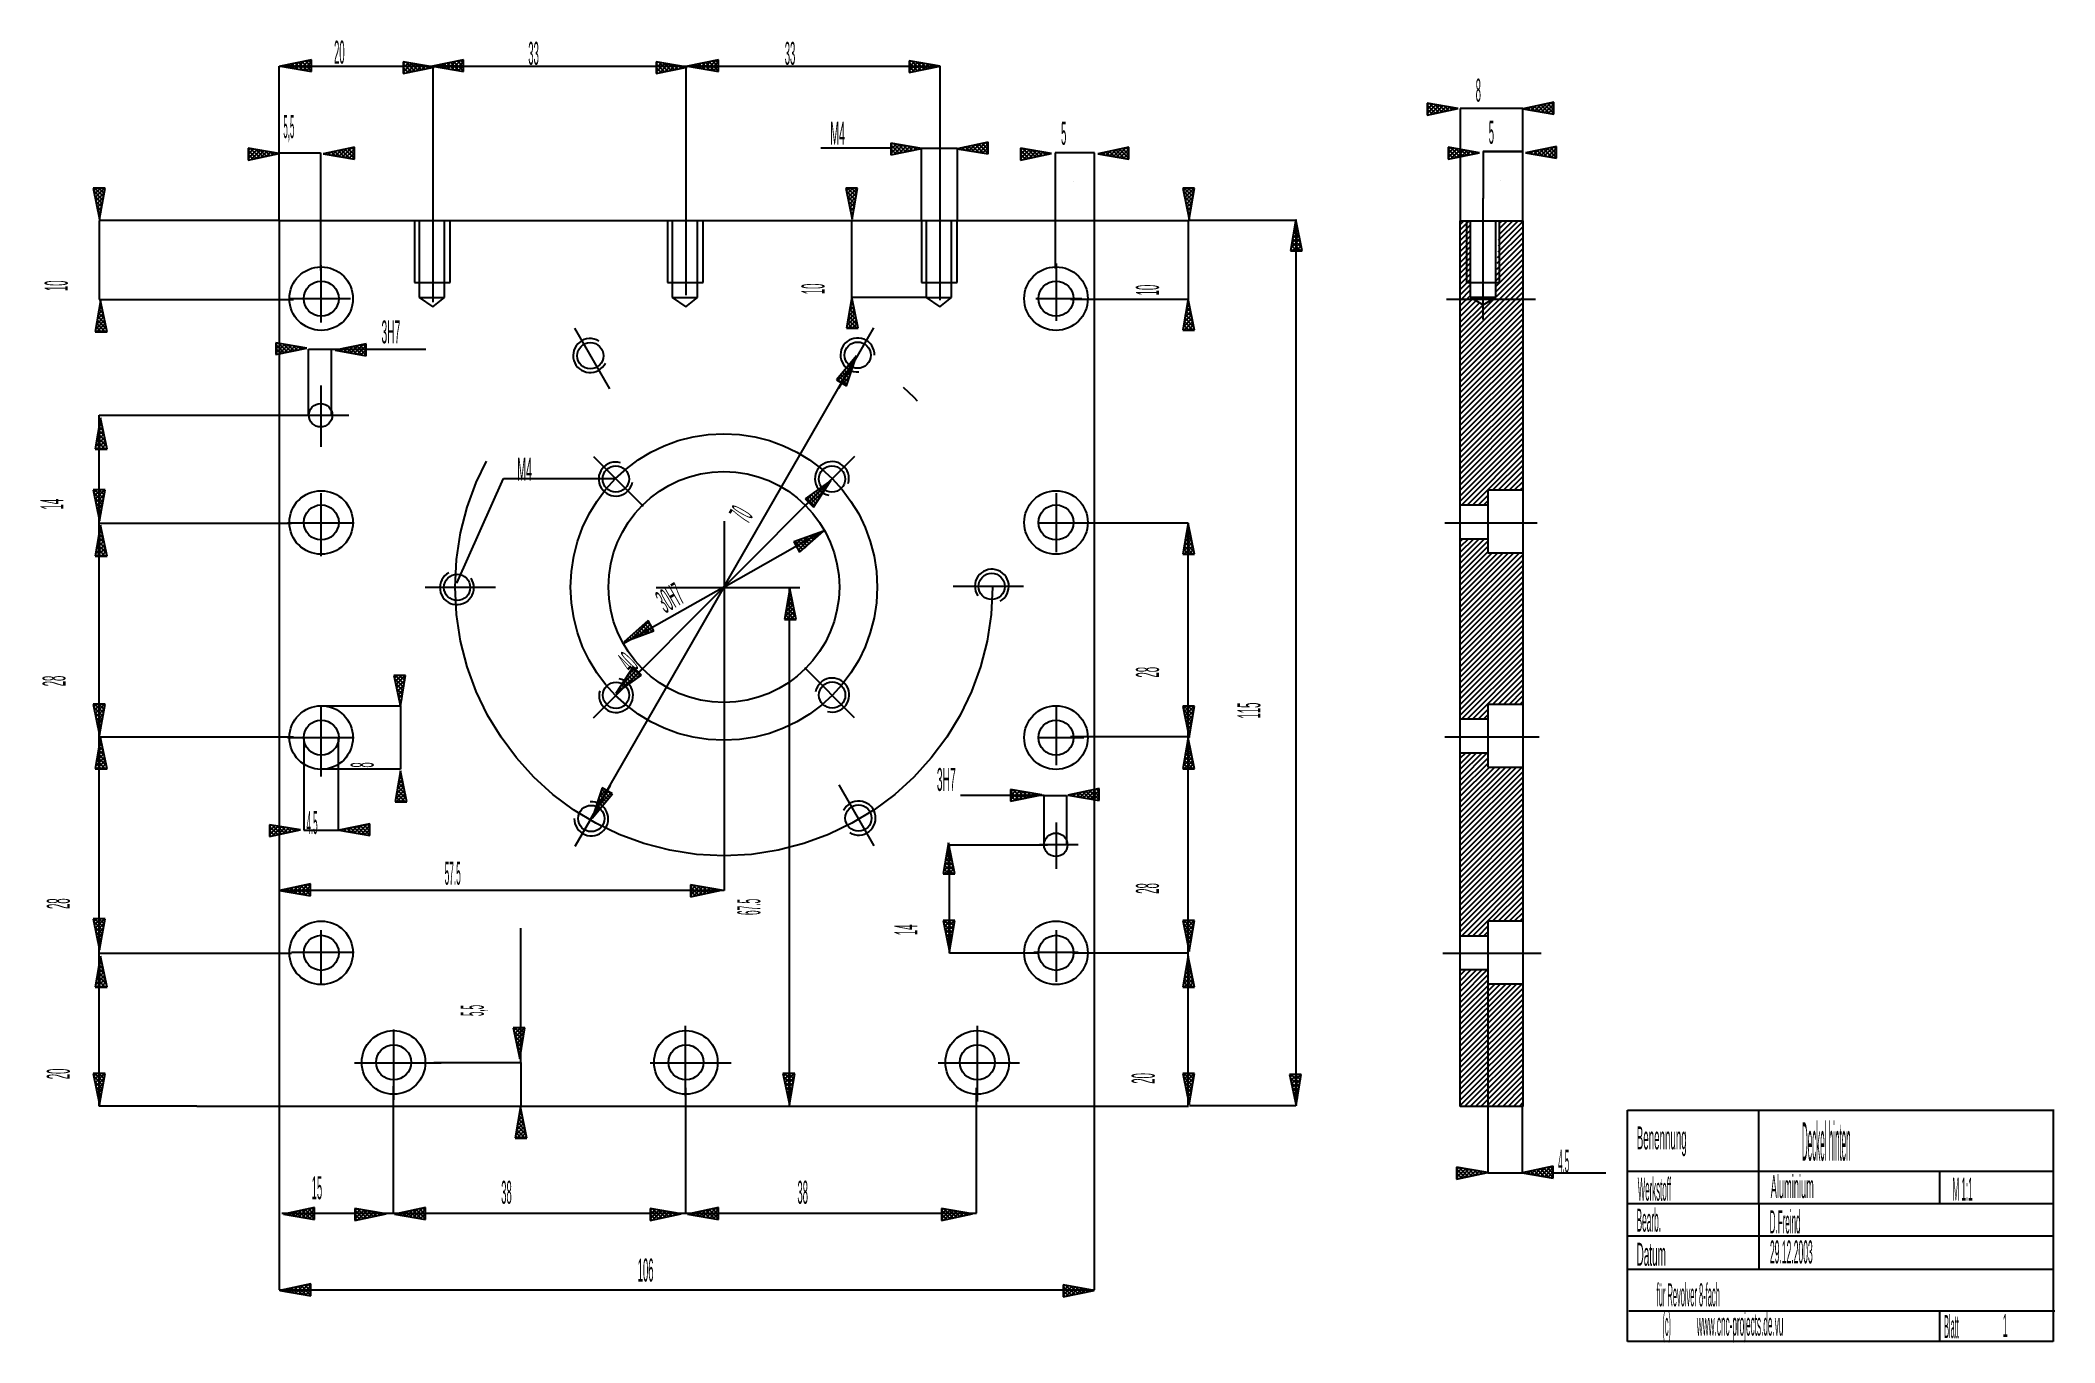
# Model space of a CAD drawing. Extents: x 0.8 to 11.1, y 0.4 to 7.1.
import ezdxf

# ---------------------------------------------------------------- set-up
doc = ezdxf.new("R2010")
doc.units = 0
doc.header["$LTSCALE"] = 10
doc.linetypes.add('DASHDOT', pattern=[1, 0.5, -0.25, 0, -0.25])
doc.layers.add('1', color=1, linetype='CONTINUOUS')

msp = doc.modelspace()

# ---------------------------------------------------------------- texts
at = {"layer": '1', "color": 1}
for s, height, width, p in [('20', 0.1181, 0.308372, (2.287, 6.936)), ('33', 0.1181, 0.308372, (3.283, 6.93)), ('33', 0.1181, 0.308372, (4.598, 6.93)), ('8', 0.118, 0.308372, (8.141, 6.741)), ('5,5', 0.1181, 0.256977, (2.027, 6.554)), ('M4', 0.1181, 0.346918, (4.831, 6.521)), ('5', 0.118, 0.308372, (6.015, 6.52)), ('5', 0.118, 0.308372, (8.208, 6.525)), ('3H7', 0.1181, 0.33407, (2.53, 5.501)), ('M4', 0.1181, 0.346918, (3.226, 4.798)), ('3H7', 0.1181, 0.33407, (5.378, 3.206)), ('4.5', 0.1181, 0.256977, (2.146, 2.985)), ('57.5', 0.1181, 0.269825, (2.854, 2.725)), ('Benennung', 0.1181, 0.316938, (8.967, 1.368)), ('Deckel hinten', 0.19685, 0.156558, (9.814, 1.31)), ('4.5', 0.1181, 0.256977, (8.564, 1.248)), ('Aluminium', 0.1181, 0.299806, (9.654, 1.118)), ('15', 0.1181, 0.308372, (2.172, 1.112)), ('38', 0.1181, 0.308372, (3.144, 1.089)), ('38', 0.1181, 0.308372, (4.663, 1.089)), ('Werkstoff', 0.1181, 0.256977, (8.972, 1.105)), ('M 1:1', 0.1181, 0.262116, (10.586, 1.105)), ('Bearb.', 0.1181, 0.269825, (8.966, 0.946)), ('D.Freind', 0.1181, 0.260189, (9.649, 0.937)), ('Datum', 0.1181, 0.323791, (8.966, 0.771)), ('29.12.2003', 0.1181, 0.277535, (9.65, 0.783)), ('106', 0.1181, 0.308372, (3.844, 0.69)), ('für Revolver 8-fach ', 0.11811, 0.235134, (9.069, 0.563)), ('(c)', 0.1181, 0.205581, (9.099, 0.412)), ('www.cnc-projects.de.vu', 0.11811, 0.266321, (9.275, 0.413)), ('Blatt', 0.1181, 0.231279, (10.543, 0.4)), ('1', 0.118, 0.308372, (10.843, 0.406))]:
    msp.add_text(s, height=height, dxfattribs=dict(at, width=width)).set_placement(p)
for s, height, rotation, width, p in [('10', 0.1181, 90, 0.308372, (0.921, 5.77)), ('10', 0.1181, 90, 0.308372, (4.802, 5.754)), ('10', 0.1181, 90, 0.308372, (6.517, 5.748)), ('14', 0.1181, 90, 0.308372, (0.899, 4.65)), ('70', 0.1181, 60, 0.308372, (4.411, 4.573)), ('30H7', 0.1181, 30, 0.327645, (3.985, 4.115)), ('40', 0.1181, 45, 0.308372, (3.815, 3.805)), ('28', 0.1181, 90, 0.308372, (6.517, 3.788)), ('28', 0.1181, 90, 0.308372, (0.91, 3.743)), ('115', 0.1181, 90, 0.308372, (7.037, 3.578)), ('8', 0.118, 90, 0.308372, (2.49, 3.326)), ('28', 0.1181, 90, 0.308372, (6.517, 2.679)), ('28', 0.1181, 90, 0.308372, (0.932, 2.601)), ('67.5', 0.1181, 90, 0.269825, (4.473, 2.57)), ('14', 0.1181, 90, 0.308372, (5.278, 2.467)), ('5,5', 0.1181, 90, 0.256977, (3.055, 2.052)), ('20', 0.1181, 90, 0.308372, (0.932, 1.728)), ('20', 0.1181, 90, 0.308372, (6.495, 1.705))]:
    msp.add_text(s, height=height, rotation=rotation, dxfattribs=dict(at, width=width)).set_placement(p)

# ---------------------------------------------------------------- linework, layer by layer
at = {"layer": '1', "color": 1, "linetype": 'CONTINUOUS'}
for p, q in [((2.006, 6.479), (2.006, 6.924)), ((2.006, 6.924), (2.794, 6.924)), ((2.172, 6.956), (2.013, 6.923)), ((2.013, 6.923), (2.013, 6.923)), ((2.013, 6.923), (2.172, 6.896)), ((2.027, 6.926), (2.022, 6.921)), ((2.026, 6.921), (2.022, 6.925)), ((2.051, 6.916), (2.039, 6.928)), ((2.053, 6.931), (2.04, 6.918)), ((2.075, 6.912), (2.056, 6.932)), ((2.079, 6.937), (2.058, 6.915)), ((2.1, 6.908), (2.073, 6.935)), ((2.105, 6.942), (2.075, 6.912)), ((2.125, 6.904), (2.09, 6.939)), ((2.131, 6.947), (2.093, 6.909)), ((2.15, 6.899), (2.107, 6.942)), ((2.157, 6.953), (2.111, 6.906)), ((2.172, 6.898), (2.124, 6.946)), ((2.172, 6.947), (2.128, 6.903)), ((2.172, 6.918), (2.141, 6.95)), ((2.172, 6.927), (2.146, 6.9)), ((2.172, 6.939), (2.158, 6.953)), ((2.172, 6.896), (2.172, 6.956)), ((2.172, 6.896), (2.172, 6.956)), ((2.801, 6.918), (2.642, 6.945)), ((2.642, 6.945), (2.642, 6.885)), ((2.642, 6.945), (2.642, 6.885)), ((2.651, 6.944), (2.642, 6.934)), ((2.669, 6.941), (2.642, 6.914)), ((2.686, 6.938), (2.642, 6.893)), ((2.685, 6.894), (2.642, 6.936)), ((2.702, 6.897), (2.656, 6.943)), ((2.704, 6.935), (2.658, 6.888)), ((2.719, 6.901), (2.681, 6.938)), ((2.722, 6.932), (2.684, 6.893)), ((2.736, 6.904), (2.706, 6.934)), ((2.739, 6.928), (2.71, 6.899)), ((2.753, 6.908), (2.731, 6.93)), ((2.757, 6.925), (2.736, 6.904)), ((2.77, 6.911), (2.756, 6.926)), ((2.775, 6.922), (2.762, 6.91)), ((2.787, 6.915), (2.781, 6.921)), ((2.951, 6.956), (2.791, 6.923)), ((2.791, 6.923), (2.791, 6.923)), ((2.791, 6.923), (2.951, 6.896)), ((2.794, 6.924), (2.794, 6.197)), ((2.794, 6.924), (4.091, 6.924)), ((2.804, 6.921), (2.8, 6.925)), ((2.805, 6.926), (2.801, 6.921)), ((2.829, 6.916), (2.817, 6.928)), ((2.831, 6.931), (2.818, 6.918)), ((2.854, 6.912), (2.834, 6.932)), ((2.857, 6.937), (2.836, 6.915)), ((2.879, 6.908), (2.851, 6.935)), ((2.883, 6.942), (2.854, 6.912)), ((2.903, 6.904), (2.868, 6.939)), ((2.91, 6.947), (2.871, 6.909)), ((2.928, 6.899), (2.885, 6.942)), ((2.936, 6.953), (2.889, 6.906)), ((2.951, 6.898), (2.902, 6.946)), ((2.951, 6.947), (2.907, 6.903)), ((2.951, 6.918), (2.92, 6.95)), ((2.951, 6.927), (2.924, 6.9)), ((2.951, 6.939), (2.937, 6.953)), ((2.951, 6.896), (2.951, 6.956)), ((2.951, 6.896), (2.951, 6.956)), ((4.098, 6.918), (3.939, 6.945)), ((3.939, 6.945), (3.939, 6.885)), ((3.939, 6.945), (3.939, 6.885)), ((3.948, 6.944), (3.939, 6.934)), ((3.966, 6.941), (3.939, 6.914)), ((3.983, 6.938), (3.939, 6.893)), ((3.982, 6.894), (3.939, 6.936)), ((3.999, 6.897), (3.953, 6.943)), ((4.001, 6.935), (3.955, 6.888)), ((4.016, 6.901), (3.978, 6.938)), ((4.019, 6.932), (3.981, 6.893)), ((4.033, 6.904), (4.003, 6.934)), ((4.036, 6.928), (4.007, 6.899)), ((4.05, 6.908), (4.028, 6.93)), ((4.054, 6.925), (4.033, 6.904)), ((4.067, 6.911), (4.053, 6.926)), ((4.072, 6.922), (4.059, 6.91)), ((4.084, 6.915), (4.078, 6.921)), ((4.091, 6.924), (4.091, 6.221)), ((4.091, 6.924), (5.394, 6.924)), ((4.259, 6.956), (4.1, 6.923)), ((4.1, 6.923), (4.1, 6.923)), ((4.1, 6.923), (4.259, 6.896)), ((4.114, 6.926), (4.109, 6.921)), ((4.113, 6.921), (4.109, 6.925)), ((4.138, 6.916), (4.126, 6.928)), ((4.14, 6.931), (4.127, 6.918)), ((4.162, 6.912), (4.143, 6.932)), ((4.166, 6.937), (4.145, 6.915)), ((4.187, 6.908), (4.16, 6.935)), ((4.192, 6.942), (4.162, 6.912)), ((4.212, 6.904), (4.177, 6.939)), ((4.218, 6.947), (4.18, 6.909)), ((4.237, 6.899), (4.194, 6.942)), ((4.244, 6.953), (4.198, 6.906)), ((4.259, 6.898), (4.211, 6.946)), ((4.259, 6.947), (4.215, 6.903)), ((4.259, 6.918), (4.228, 6.95)), ((4.259, 6.927), (4.233, 6.9)), ((4.259, 6.939), (4.245, 6.953)), ((4.259, 6.896), (4.259, 6.956)), ((4.259, 6.896), (4.259, 6.956)), ((5.395, 6.924), (5.236, 6.951)), ((5.236, 6.951), (5.236, 6.891)), ((5.236, 6.951), (5.236, 6.891)), ((5.245, 6.949), (5.236, 6.94)), ((5.263, 6.946), (5.236, 6.919)), ((5.28, 6.943), (5.236, 6.899)), ((5.279, 6.9), (5.236, 6.942)), ((5.236, 6.891), (5.395, 6.924)), ((5.261, 6.896), (5.236, 6.922)), ((5.296, 6.903), (5.25, 6.949)), ((5.298, 6.94), (5.252, 6.894)), ((5.313, 6.907), (5.275, 6.944)), ((5.316, 6.937), (5.278, 6.899)), ((5.33, 6.91), (5.3, 6.94)), ((5.333, 6.934), (5.304, 6.905)), ((5.347, 6.914), (5.325, 6.936)), ((5.351, 6.931), (5.33, 6.91)), ((5.364, 6.917), (5.35, 6.932)), ((5.369, 6.928), (5.356, 6.916)), ((5.381, 6.921), (5.375, 6.927)), ((5.386, 6.925), (5.382, 6.921)), ((5.394, 6.924), (5.394, 6.233)), ((5.395, 6.924), (5.395, 6.924)), ((2.172, 6.906), (2.164, 6.897)), ((2.642, 6.885), (2.801, 6.918)), ((2.667, 6.89), (2.642, 6.916)), ((2.65, 6.887), (2.642, 6.895)), ((2.792, 6.919), (2.788, 6.915)), ((2.801, 6.918), (2.801, 6.918)), ((2.951, 6.906), (2.942, 6.897)), ((3.939, 6.885), (4.098, 6.918)), ((3.964, 6.89), (3.939, 6.916)), ((3.947, 6.887), (3.939, 6.895)), ((4.089, 6.919), (4.085, 6.915)), ((4.098, 6.918), (4.098, 6.918)), ((4.259, 6.906), (4.251, 6.897)), ((5.244, 6.892), (5.236, 6.901)), ((8.051, 6.706), (7.892, 6.733)), ((7.892, 6.733), (7.892, 6.672)), ((7.892, 6.733), (7.892, 6.672)), ((7.901, 6.731), (7.892, 6.722)), ((7.919, 6.728), (7.892, 6.701)), ((7.937, 6.725), (7.892, 6.681)), ((7.935, 6.681), (7.892, 6.724)), ((7.952, 6.685), (7.906, 6.73)), ((7.954, 6.722), (7.908, 6.676)), ((7.969, 6.688), (7.931, 6.726)), ((7.972, 6.719), (7.934, 6.681)), ((7.986, 6.692), (7.956, 6.722)), ((7.99, 6.716), (7.96, 6.687)), ((8.003, 6.696), (7.981, 6.718)), ((8.541, 6.738), (8.382, 6.705)), ((8.448, 6.718), (8.426, 6.697)), ((8.469, 6.69), (8.442, 6.717)), ((8.474, 6.724), (8.444, 6.694)), ((8.494, 6.685), (8.459, 6.721)), ((8.5, 6.729), (8.462, 6.691)), ((8.519, 6.681), (8.476, 6.724)), ((8.526, 6.735), (8.479, 6.688)), ((8.541, 6.68), (8.493, 6.728)), ((8.541, 6.729), (8.497, 6.685)), ((8.541, 6.7), (8.51, 6.731)), ((8.541, 6.721), (8.527, 6.735)), ((8.541, 6.677), (8.541, 6.738)), ((8.541, 6.677), (8.541, 6.738)), ((7.892, 6.672), (8.051, 6.706)), ((7.918, 6.678), (7.892, 6.703)), ((7.901, 6.674), (7.892, 6.683)), ((8.007, 6.713), (7.986, 6.692)), ((8.02, 6.699), (8.006, 6.713)), ((8.025, 6.71), (8.012, 6.697)), ((8.037, 6.703), (8.031, 6.709)), ((8.043, 6.707), (8.038, 6.703)), ((8.051, 6.706), (8.051, 6.706)), ((8.382, 6.706), (8.062, 6.706)), ((8.062, 6.706), (8.062, 6.127)), ((8.382, 6.485), (8.382, 6.706)), ((8.382, 6.705), (8.382, 6.705)), ((8.382, 6.705), (8.541, 6.677)), ((8.394, 6.702), (8.39, 6.706)), ((8.395, 6.707), (8.391, 6.703)), ((8.419, 6.698), (8.407, 6.71)), ((8.422, 6.713), (8.409, 6.7)), ((8.444, 6.694), (8.424, 6.713)), ((8.541, 6.708), (8.515, 6.682)), ((8.541, 6.688), (8.532, 6.679)), ((5.301, 6.501), (5.142, 6.528)), ((5.142, 6.528), (5.142, 6.468)), ((5.142, 6.528), (5.142, 6.468)), ((5.151, 6.527), (5.142, 6.518)), ((5.169, 6.524), (5.142, 6.497)), ((5.187, 6.521), (5.142, 6.476)), ((5.185, 6.477), (5.142, 6.52)), ((5.202, 6.481), (5.156, 6.526)), ((5.204, 6.518), (5.158, 6.471)), ((5.219, 6.484), (5.181, 6.522)), ((5.222, 6.515), (5.184, 6.477)), ((5.236, 6.488), (5.206, 6.518)), ((5.239, 6.512), (5.21, 6.482)), ((5.253, 6.491), (5.231, 6.513)), ((5.257, 6.509), (5.236, 6.488)), ((5.27, 6.495), (5.256, 6.509)), ((5.641, 6.534), (5.482, 6.5)), ((5.521, 6.509), (5.508, 6.496)), ((5.544, 6.49), (5.524, 6.509)), ((5.548, 6.514), (5.526, 6.493)), ((5.569, 6.485), (5.541, 6.513)), ((5.574, 6.519), (5.544, 6.49)), ((5.594, 6.481), (5.558, 6.516)), ((5.6, 6.525), (5.561, 6.487)), ((5.618, 6.477), (5.576, 6.52)), ((5.626, 6.53), (5.579, 6.484)), ((5.641, 6.475), (5.593, 6.523)), ((5.641, 6.525), (5.597, 6.481)), ((5.641, 6.496), (5.61, 6.527)), ((5.641, 6.517), (5.627, 6.531)), ((5.641, 6.473), (5.641, 6.534)), ((5.641, 6.473), (5.641, 6.534)), ((8.555, 6.512), (8.396, 6.478)), ((8.54, 6.508), (8.493, 6.462)), ((8.555, 6.495), (8.541, 6.509)), ((8.555, 6.451), (8.555, 6.512)), ((8.555, 6.451), (8.555, 6.512)), ((2.005, 6.475), (1.846, 6.502)), ((1.846, 6.502), (1.846, 6.441)), ((1.846, 6.502), (1.846, 6.441)), ((1.855, 6.5), (1.846, 6.491)), ((1.873, 6.497), (1.846, 6.47)), ((1.891, 6.494), (1.846, 6.45)), ((1.889, 6.45), (1.846, 6.493)), ((1.846, 6.441), (2.005, 6.475)), ((1.872, 6.447), (1.846, 6.472)), ((1.854, 6.443), (1.846, 6.452)), ((1.906, 6.454), (1.86, 6.499)), ((1.908, 6.491), (1.862, 6.445)), ((1.923, 6.458), (1.885, 6.495)), ((1.926, 6.488), (1.888, 6.45)), ((1.94, 6.461), (1.91, 6.491)), ((1.943, 6.485), (1.914, 6.456)), ((1.957, 6.465), (1.935, 6.487)), ((1.961, 6.482), (1.94, 6.461)), ((1.974, 6.468), (1.96, 6.482)), ((1.979, 6.479), (1.966, 6.467)), ((1.991, 6.472), (1.985, 6.478)), ((1.996, 6.476), (1.992, 6.472)), ((2.005, 6.475), (2.005, 6.475)), ((2.006, 6.132), (2.006, 6.479)), ((2.006, 6.479), (2.217, 6.479)), ((2.217, 6.479), (2.217, 5.876)), ((2.391, 6.507), (2.231, 6.474)), ((2.231, 6.474), (2.231, 6.474)), ((2.231, 6.474), (2.391, 6.446)), ((2.244, 6.472), (2.24, 6.475)), ((2.245, 6.477), (2.241, 6.472)), ((2.269, 6.467), (2.257, 6.479)), ((2.271, 6.482), (2.258, 6.469)), ((2.294, 6.463), (2.274, 6.483)), ((2.297, 6.487), (2.276, 6.466)), ((2.318, 6.459), (2.291, 6.486)), ((2.323, 6.493), (2.294, 6.463)), ((2.343, 6.455), (2.308, 6.49)), ((2.349, 6.498), (2.311, 6.46)), ((2.368, 6.45), (2.325, 6.493)), ((2.376, 6.504), (2.329, 6.457)), ((2.391, 6.449), (2.342, 6.497)), ((2.391, 6.498), (2.346, 6.454)), ((2.391, 6.469), (2.359, 6.5)), ((2.391, 6.477), (2.364, 6.451)), ((2.391, 6.49), (2.377, 6.504)), ((2.391, 6.457), (2.382, 6.448)), ((2.391, 6.446), (2.391, 6.507)), ((2.391, 6.446), (2.391, 6.507)), ((5.142, 6.502), (4.783, 6.502)), ((5.142, 6.468), (5.301, 6.501)), ((5.168, 6.473), (5.142, 6.499)), ((5.15, 6.47), (5.142, 6.478)), ((5.275, 6.506), (5.262, 6.493)), ((5.287, 6.498), (5.281, 6.505)), ((5.292, 6.503), (5.288, 6.499)), ((5.3, 6.132), (5.3, 6.502)), ((5.3, 6.502), (5.482, 6.502)), ((5.301, 6.501), (5.301, 6.501)), ((5.479, 6.495), (5.479, 6.495)), ((5.482, 6.502), (5.482, 6.132)), ((5.482, 6.5), (5.482, 6.5)), ((5.482, 6.5), (5.641, 6.473)), ((5.494, 6.498), (5.49, 6.502)), ((5.495, 6.503), (5.491, 6.499)), ((5.519, 6.494), (5.507, 6.506)), ((5.641, 6.504), (5.614, 6.478)), ((5.641, 6.483), (5.632, 6.475)), ((5.966, 6.475), (5.807, 6.502)), ((5.807, 6.502), (5.807, 6.441)), ((5.807, 6.502), (5.807, 6.441)), ((5.816, 6.5), (5.807, 6.491)), ((5.834, 6.497), (5.807, 6.47)), ((5.852, 6.494), (5.807, 6.45)), ((5.85, 6.45), (5.807, 6.493)), ((5.807, 6.441), (5.966, 6.475)), ((5.833, 6.447), (5.807, 6.472)), ((5.816, 6.443), (5.807, 6.452)), ((5.867, 6.454), (5.821, 6.499)), ((5.869, 6.491), (5.823, 6.445)), ((5.884, 6.458), (5.846, 6.495)), ((5.887, 6.488), (5.849, 6.45)), ((5.901, 6.461), (5.871, 6.491)), ((5.905, 6.485), (5.875, 6.456)), ((5.918, 6.465), (5.896, 6.487)), ((5.922, 6.482), (5.901, 6.461)), ((5.935, 6.468), (5.921, 6.482)), ((5.94, 6.479), (5.927, 6.467)), ((5.952, 6.472), (5.946, 6.478)), ((5.958, 6.476), (5.953, 6.472)), ((5.966, 6.475), (5.966, 6.475)), ((6.187, 6.479), (5.985, 6.479)), ((5.985, 6.479), (5.985, 5.886)), ((6.187, 6.132), (6.187, 6.479)), ((6.362, 6.507), (6.203, 6.474)), ((6.203, 6.474), (6.203, 6.474)), ((6.203, 6.474), (6.362, 6.446)), ((6.215, 6.472), (6.211, 6.475)), ((6.216, 6.477), (6.212, 6.472)), ((6.24, 6.467), (6.228, 6.479)), ((6.243, 6.482), (6.23, 6.469)), ((6.265, 6.463), (6.245, 6.483)), ((6.269, 6.487), (6.247, 6.466)), ((6.29, 6.459), (6.263, 6.486)), ((6.295, 6.493), (6.265, 6.463)), ((6.315, 6.455), (6.28, 6.49)), ((6.321, 6.498), (6.283, 6.46)), ((6.34, 6.45), (6.297, 6.493)), ((6.347, 6.504), (6.3, 6.457)), ((6.362, 6.449), (6.314, 6.497)), ((6.362, 6.498), (6.318, 6.454)), ((6.362, 6.469), (6.331, 6.5)), ((6.362, 6.477), (6.336, 6.451)), ((6.362, 6.49), (6.348, 6.504)), ((6.362, 6.457), (6.353, 6.448)), ((6.362, 6.446), (6.362, 6.507)), ((6.362, 6.446), (6.362, 6.507)), ((8.16, 6.479), (8, 6.507)), ((8, 6.507), (8, 6.446)), ((8, 6.507), (8, 6.446)), ((8.01, 6.505), (8, 6.496)), ((8.027, 6.502), (8, 6.475)), ((8.045, 6.499), (8, 6.454)), ((8.043, 6.455), (8, 6.498)), ((8, 6.446), (8.16, 6.479)), ((8.026, 6.452), (8, 6.477)), ((8.009, 6.448), (8, 6.457)), ((8.06, 6.459), (8.015, 6.504)), ((8.063, 6.496), (8.016, 6.449)), ((8.077, 6.462), (8.039, 6.5)), ((8.08, 6.493), (8.042, 6.455)), ((8.094, 6.466), (8.064, 6.496)), ((8.098, 6.49), (8.068, 6.46)), ((8.111, 6.469), (8.089, 6.491)), ((8.115, 6.487), (8.094, 6.466)), ((8.128, 6.473), (8.114, 6.487)), ((8.133, 6.484), (8.12, 6.471)), ((8.146, 6.476), (8.139, 6.483)), ((8.151, 6.481), (8.146, 6.477)), ((8.16, 6.479), (8.16, 6.479)), ((8.38, 6.484), (8.178, 6.484)), ((8.382, 6.485), (8.179, 6.485)), ((8.179, 6.485), (8.179, 6.245)), ((8.382, 6.13), (8.382, 6.485)), ((8.396, 6.478), (8.396, 6.478)), ((8.396, 6.478), (8.555, 6.451)), ((8.408, 6.476), (8.404, 6.48)), ((8.41, 6.481), (8.405, 6.477)), ((8.433, 6.472), (8.421, 6.484)), ((8.436, 6.487), (8.423, 6.474)), ((8.458, 6.468), (8.439, 6.487)), ((8.462, 6.492), (8.44, 6.471)), ((8.483, 6.464), (8.456, 6.491)), ((8.488, 6.498), (8.458, 6.468)), ((8.508, 6.459), (8.473, 6.494)), ((8.514, 6.503), (8.476, 6.465)), ((8.533, 6.455), (8.49, 6.498)), ((8.555, 6.453), (8.507, 6.502)), ((8.555, 6.503), (8.511, 6.459)), ((8.555, 6.474), (8.524, 6.505)), ((8.555, 6.482), (8.529, 6.456)), ((8.555, 6.462), (8.546, 6.453)), ((6.077, 6.33), (6.077, 6.33)), ((8.27, 6.335), (8.27, 6.335)), ((1.113, 6.298), (1.052, 6.298)), ((1.052, 6.298), (1.085, 6.139)), ((1.113, 6.298), (1.052, 6.298)), ((1.069, 6.298), (1.055, 6.284)), ((1.102, 6.236), (1.056, 6.282)), ((1.09, 6.298), (1.059, 6.267)), ((1.105, 6.254), (1.06, 6.298)), ((1.099, 6.218), (1.061, 6.256)), ((1.11, 6.298), (1.062, 6.25)), ((1.109, 6.276), (1.066, 6.233)), ((1.096, 6.201), (1.066, 6.23)), ((1.105, 6.251), (1.069, 6.216)), ((1.093, 6.183), (1.072, 6.204)), ((1.1, 6.226), (1.073, 6.199)), ((1.096, 6.201), (1.077, 6.182)), ((1.108, 6.271), (1.081, 6.298)), ((1.085, 6.139), (1.113, 6.298)), ((1.111, 6.289), (1.102, 6.298)), ((4.971, 6.298), (4.911, 6.298)), ((4.911, 6.298), (4.944, 6.139)), ((4.971, 6.298), (4.911, 6.298)), ((4.928, 6.298), (4.914, 6.284)), ((4.961, 6.236), (4.914, 6.282)), ((4.948, 6.298), (4.917, 6.267)), ((4.964, 6.254), (4.919, 6.298)), ((4.958, 6.218), (4.92, 6.256)), ((4.969, 6.298), (4.921, 6.25)), ((4.967, 6.276), (4.924, 6.233)), ((4.955, 6.201), (4.925, 6.23)), ((4.963, 6.251), (4.928, 6.216)), ((4.952, 6.183), (4.93, 6.204)), ((4.959, 6.226), (4.932, 6.199)), ((4.955, 6.201), (4.935, 6.182)), ((4.967, 6.271), (4.94, 6.298)), ((4.944, 6.139), (4.971, 6.298)), ((4.97, 6.289), (4.96, 6.298)), ((6.699, 6.298), (6.639, 6.298)), ((6.639, 6.298), (6.672, 6.139)), ((6.699, 6.298), (6.639, 6.298)), ((6.656, 6.298), (6.642, 6.284)), ((6.688, 6.236), (6.642, 6.282)), ((6.676, 6.298), (6.645, 6.267)), ((6.691, 6.254), (6.647, 6.298)), ((6.685, 6.218), (6.647, 6.256)), ((6.697, 6.298), (6.649, 6.25)), ((6.695, 6.276), (6.652, 6.233)), ((6.682, 6.201), (6.653, 6.23)), ((6.691, 6.251), (6.656, 6.216)), ((6.679, 6.183), (6.658, 6.204)), ((6.687, 6.226), (6.659, 6.199)), ((6.682, 6.201), (6.663, 6.182)), ((6.694, 6.271), (6.667, 6.298)), ((6.672, 6.139), (6.699, 6.298)), ((6.697, 6.289), (6.688, 6.298)), ((1.09, 6.165), (1.077, 6.178)), ((1.092, 6.176), (1.08, 6.165)), ((1.087, 6.148), (1.083, 6.152)), ((2.006, 6.132), (1.083, 6.132)), ((1.083, 6.132), (1.083, 5.727)), ((1.088, 6.151), (1.084, 6.147)), ((1.085, 6.139), (1.085, 6.139)), ((2.006, 6.132), (2.006, 2.028)), ((2.006, 6.132), (6.187, 6.132)), ((4.949, 6.165), (4.936, 6.178)), ((4.95, 6.176), (4.939, 6.165)), ((4.946, 6.148), (4.941, 6.152)), ((4.946, 6.151), (4.942, 6.147)), ((4.942, 5.736), (4.942, 6.132)), ((4.944, 6.139), (4.944, 6.139)), ((6.187, 1.59), (6.187, 6.132)), ((6.187, 6.132), (6.668, 6.132)), ((6.676, 6.165), (6.664, 6.178)), ((6.678, 6.176), (6.666, 6.165)), ((6.666, 6.133), (6.666, 5.727)), ((6.666, 6.133), (7.218, 6.133)), ((6.673, 6.148), (6.669, 6.152)), ((6.674, 6.151), (6.67, 6.147)), ((6.672, 6.139), (6.672, 6.139)), ((7.219, 6.136), (7.192, 5.977)), ((7.225, 6.105), (7.211, 6.091)), ((7.227, 6.096), (7.214, 6.109)), ((7.222, 6.122), (7.215, 6.116)), ((7.222, 6.122), (7.217, 6.127)), ((7.218, 6.133), (7.218, 1.592)), ((7.219, 6.136), (7.219, 6.136)), ((7.252, 5.977), (7.219, 6.136)), ((8.062, 1.588), (8.062, 6.13)), ((8.062, 6.13), (8.382, 6.13)), ((8.106, 6.129), (8.062, 6.084)), ((8.077, 6.127), (8.062, 6.112)), ((8.113, 6.108), (8.062, 6.057)), ((8.094, 6.129), (8.094, 5.813)), ((8.113, 6.129), (8.113, 5.738)), ((8.245, 5.738), (8.245, 6.129)), ((8.245, 6.129), (8.245, 6.129)), ((8.382, 6.099), (8.254, 5.97)), ((8.382, 6.127), (8.256, 6)), ((8.357, 6.129), (8.257, 6.03)), ((8.329, 6.129), (8.259, 6.059)), ((8.301, 6.129), (8.261, 6.089)), ((8.273, 6.129), (8.263, 6.119)), ((8.264, 5.813), (8.264, 6.129)), ((8.382, 6.13), (8.382, 1.588)), ((7.24, 6.037), (7.194, 5.991)), ((7.223, 5.977), (7.196, 6.003)), ((7.236, 6.054), (7.198, 6.016)), ((7.243, 5.977), (7.199, 6.021)), ((7.243, 6.019), (7.201, 5.977)), ((7.249, 5.992), (7.202, 6.039)), ((7.233, 6.071), (7.203, 6.041)), ((7.244, 6.018), (7.205, 6.056)), ((7.229, 6.088), (7.207, 6.066)), ((7.238, 6.044), (7.208, 6.074)), ((7.233, 6.07), (7.211, 6.091)), ((7.247, 6.002), (7.221, 5.977)), ((8.113, 6.08), (8.062, 6.029)), ((8.113, 6.052), (8.062, 6.001)), ((8.113, 6.024), (8.062, 5.973)), ((8.113, 5.996), (8.062, 5.945)), ((8.382, 6.015), (8.248, 5.881)), ((8.382, 6.043), (8.25, 5.911)), ((8.382, 6.071), (8.252, 5.941)), ((7.192, 5.977), (7.252, 5.977)), ((7.192, 5.977), (7.252, 5.977)), ((7.202, 5.977), (7.193, 5.986)), ((7.25, 5.985), (7.242, 5.977)), ((8.113, 5.969), (8.062, 5.917)), ((8.113, 5.941), (8.062, 5.889)), ((8.113, 5.913), (8.062, 5.862)), ((8.382, 5.959), (8.244, 5.822)), ((8.382, 5.932), (8.244, 5.794)), ((8.382, 5.904), (8.244, 5.766)), ((8.382, 5.987), (8.246, 5.852)), ((8.113, 5.885), (8.062, 5.834)), ((8.112, 5.857), (8.062, 5.806)), ((8.382, 5.848), (8.062, 5.528)), ((8.112, 5.829), (8.062, 5.778)), ((8.382, 5.82), (8.062, 5.5)), ((8.112, 5.801), (8.062, 5.75)), ((8.382, 5.792), (8.062, 5.472)), ((8.094, 5.813), (8.264, 5.813)), ((8.382, 5.876), (8.245, 5.739)), ((1.09, 5.72), (1.062, 5.56)), ((1.096, 5.688), (1.082, 5.674)), ((1.083, 5.727), (2.079, 5.727)), ((1.098, 5.68), (1.085, 5.693)), ((1.092, 5.706), (1.086, 5.699)), ((1.092, 5.706), (1.088, 5.71)), ((1.09, 5.72), (1.09, 5.72)), ((1.123, 5.56), (1.09, 5.72)), ((4.942, 5.738), (4.915, 5.579)), ((4.952, 5.69), (4.93, 5.668)), ((4.949, 5.707), (4.934, 5.693)), ((4.956, 5.672), (4.935, 5.693)), ((4.95, 5.698), (4.938, 5.711)), ((4.945, 5.724), (4.939, 5.718)), ((4.945, 5.724), (4.941, 5.729)), ((4.942, 5.738), (4.942, 5.738)), ((4.975, 5.579), (4.942, 5.738)), ((5.324, 5.736), (4.942, 5.736)), ((6.666, 5.727), (6.064, 5.727)), ((6.666, 5.73), (6.639, 5.57)), ((6.676, 5.682), (6.654, 5.659)), ((6.672, 5.699), (6.658, 5.684)), ((6.68, 5.664), (6.658, 5.685)), ((6.674, 5.69), (6.661, 5.703)), ((6.669, 5.716), (6.662, 5.709)), ((6.669, 5.716), (6.664, 5.72)), ((6.666, 5.73), (6.666, 5.73)), ((6.699, 5.57), (6.666, 5.73)), ((8.113, 5.774), (8.062, 5.722)), ((8.382, 5.764), (8.062, 5.444)), ((8.113, 5.746), (8.062, 5.695)), ((8.382, 5.737), (8.062, 5.416)), ((8.243, 5.736), (8.062, 5.555)), ((8.126, 5.731), (8.062, 5.667)), ((8.143, 5.721), (8.062, 5.639)), ((8.161, 5.71), (8.062, 5.611)), ((8.382, 5.709), (8.062, 5.388)), ((8.179, 5.7), (8.062, 5.583)), ((8.113, 5.738), (8.245, 5.738)), ((8.113, 5.738), (8.179, 5.7)), ((8.179, 5.7), (8.245, 5.738)), ((1.11, 5.62), (1.065, 5.575)), ((1.093, 5.56), (1.067, 5.587)), ((1.107, 5.637), (1.069, 5.599)), ((1.114, 5.56), (1.07, 5.604)), ((1.114, 5.603), (1.071, 5.56)), ((1.103, 5.654), (1.073, 5.624)), ((1.12, 5.575), (1.073, 5.622)), ((1.114, 5.601), (1.076, 5.64)), ((1.1, 5.671), (1.078, 5.649)), ((1.109, 5.627), (1.079, 5.657)), ((1.103, 5.654), (1.082, 5.675)), ((1.117, 5.586), (1.092, 5.56)), ((4.915, 5.579), (4.975, 5.579)), ((4.915, 5.579), (4.975, 5.579)), ((4.963, 5.639), (4.917, 5.593)), ((4.925, 5.579), (4.917, 5.588)), ((4.946, 5.579), (4.92, 5.605)), ((4.959, 5.656), (4.922, 5.618)), ((4.967, 5.579), (4.923, 5.623)), ((4.966, 5.622), (4.924, 5.579)), ((4.956, 5.673), (4.926, 5.643)), ((4.972, 5.594), (4.926, 5.641)), ((4.967, 5.62), (4.929, 5.658)), ((4.961, 5.646), (4.932, 5.676)), ((4.97, 5.604), (4.944, 5.579)), ((4.974, 5.587), (4.965, 5.579)), ((6.649, 5.57), (6.64, 5.579)), ((6.687, 5.63), (6.641, 5.585)), ((6.67, 5.57), (6.643, 5.597)), ((6.683, 5.647), (6.645, 5.61)), ((6.69, 5.57), (6.646, 5.615)), ((6.69, 5.613), (6.647, 5.57)), ((6.696, 5.585), (6.649, 5.632)), ((6.679, 5.664), (6.65, 5.635)), ((6.69, 5.612), (6.652, 5.65)), ((6.685, 5.638), (6.655, 5.667)), ((6.694, 5.596), (6.668, 5.57)), ((6.697, 5.579), (6.689, 5.57)), ((8.382, 5.681), (8.062, 5.361)), ((8.382, 5.653), (8.062, 5.333)), ((8.382, 5.625), (8.062, 5.305)), ((8.382, 5.597), (8.062, 5.277)), ((1.062, 5.56), (1.123, 5.56)), ((1.062, 5.56), (1.123, 5.56)), ((1.073, 5.56), (1.064, 5.569)), ((1.121, 5.569), (1.112, 5.56)), ((2.147, 5.477), (1.988, 5.504)), ((1.988, 5.504), (1.988, 5.444)), ((1.988, 5.504), (1.988, 5.444)), ((1.997, 5.502), (1.988, 5.493)), ((2.015, 5.499), (1.988, 5.472)), ((2.033, 5.496), (1.988, 5.452)), ((2.031, 5.453), (1.988, 5.495)), ((1.988, 5.444), (2.147, 5.477)), ((2.048, 5.456), (2.002, 5.502)), ((2.05, 5.493), (2.004, 5.447)), ((2.065, 5.46), (2.027, 5.497)), ((2.068, 5.49), (2.03, 5.452)), ((2.082, 5.463), (2.052, 5.493)), ((2.086, 5.487), (2.056, 5.458)), ((2.099, 5.467), (2.077, 5.489)), ((2.103, 5.484), (2.082, 5.463)), ((2.116, 5.47), (2.102, 5.485)), ((2.121, 5.481), (2.108, 5.469)), ((2.133, 5.474), (2.127, 5.48)), ((2.139, 5.478), (2.134, 5.474)), ((2.147, 5.477), (2.147, 5.477)), ((2.452, 5.499), (2.292, 5.466)), ((2.358, 5.479), (2.337, 5.458)), ((2.379, 5.451), (2.352, 5.478)), ((2.384, 5.485), (2.354, 5.455)), ((2.404, 5.447), (2.369, 5.482)), ((2.41, 5.49), (2.372, 5.452)), ((2.429, 5.442), (2.386, 5.485)), ((2.437, 5.496), (2.39, 5.449)), ((2.452, 5.441), (2.403, 5.489)), ((2.452, 5.49), (2.407, 5.446)), ((2.452, 5.461), (2.42, 5.492)), ((2.452, 5.482), (2.437, 5.496)), ((2.452, 5.438), (2.452, 5.499)), ((2.452, 5.438), (2.452, 5.499)), ((6.639, 5.57), (6.699, 5.57)), ((6.639, 5.57), (6.699, 5.57)), ((8.382, 5.569), (8.062, 5.249)), ((8.382, 5.542), (8.062, 5.221)), ((8.382, 5.514), (8.062, 5.194)), ((8.382, 5.486), (8.062, 5.166)), ((2.014, 5.449), (1.988, 5.475)), ((1.997, 5.445), (1.988, 5.454)), ((2.156, 5.132), (2.156, 5.472)), ((2.156, 5.472), (2.273, 5.472)), ((2.273, 5.472), (2.273, 5.132)), ((2.273, 5.472), (2.758, 5.472)), ((2.292, 5.466), (2.292, 5.466)), ((2.292, 5.466), (2.452, 5.438)), ((2.305, 5.464), (2.301, 5.467)), ((2.306, 5.469), (2.302, 5.464)), ((2.33, 5.459), (2.318, 5.471)), ((2.332, 5.474), (2.319, 5.461)), ((2.354, 5.455), (2.335, 5.475)), ((2.452, 5.469), (2.425, 5.443)), ((2.452, 5.449), (2.443, 5.44)), ((4.286, 4.252), (4.967, 5.436)), ((4.966, 5.438), (4.863, 5.314)), ((4.951, 5.391), (4.869, 5.31)), ((4.961, 5.422), (4.914, 5.375)), ((4.938, 5.352), (4.914, 5.376)), ((4.915, 5.284), (4.966, 5.438)), ((4.943, 5.368), (4.924, 5.387)), ((4.948, 5.384), (4.933, 5.398)), ((4.953, 5.399), (4.942, 5.41)), ((4.958, 5.415), (4.952, 5.421)), ((4.963, 5.43), (4.961, 5.432)), ((4.966, 5.438), (4.966, 5.438)), ((8.382, 5.458), (8.062, 5.138)), ((8.382, 5.43), (8.062, 5.11)), ((8.382, 5.402), (8.062, 5.082)), ((8.382, 5.374), (8.062, 5.054)), ((4.863, 5.314), (4.915, 5.284)), ((4.863, 5.314), (4.915, 5.284)), ((4.887, 5.3), (4.868, 5.319)), ((4.917, 5.29), (4.877, 5.331)), ((4.94, 5.361), (4.882, 5.302)), ((4.922, 5.306), (4.886, 5.342)), ((4.928, 5.321), (4.896, 5.353)), ((4.93, 5.33), (4.896, 5.295)), ((4.933, 5.337), (4.905, 5.365)), ((4.92, 5.299), (4.909, 5.287)), ((8.382, 5.347), (8.062, 5.026)), ((8.382, 5.319), (8.062, 4.999)), ((8.382, 5.291), (8.062, 4.971)), ((8.382, 5.263), (8.062, 4.943)), ((8.382, 5.235), (8.062, 4.915)), ((8.381, 5.207), (8.062, 4.887)), ((8.381, 5.179), (8.062, 4.859)), ((1.09, 5.119), (1.062, 4.959)), ((1.1, 5.071), (1.078, 5.049)), ((1.096, 5.088), (1.082, 5.073)), ((1.103, 5.053), (1.082, 5.074)), ((1.083, 4.58), (1.083, 5.134)), ((1.083, 5.134), (2.109, 5.134)), ((1.098, 5.079), (1.085, 5.092)), ((1.092, 5.105), (1.086, 5.098)), ((1.092, 5.105), (1.088, 5.109)), ((1.09, 5.119), (1.09, 5.119)), ((1.123, 4.959), (1.09, 5.119)), ((8.381, 5.152), (8.062, 4.832)), ((8.381, 5.124), (8.062, 4.804)), ((8.381, 5.096), (8.062, 4.776)), ((8.381, 5.068), (8.062, 4.748)), ((1.062, 4.959), (1.123, 4.959)), ((1.062, 4.959), (1.123, 4.959)), ((1.073, 4.959), (1.064, 4.968)), ((1.11, 5.019), (1.065, 4.974)), ((1.093, 4.959), (1.067, 4.986)), ((1.107, 5.036), (1.069, 4.999)), ((1.114, 4.959), (1.07, 5.004)), ((1.114, 5.002), (1.071, 4.959)), ((1.103, 5.053), (1.073, 5.024)), ((1.12, 4.975), (1.073, 5.021)), ((1.114, 5.001), (1.076, 5.039)), ((1.109, 5.027), (1.079, 5.057)), ((1.117, 4.985), (1.092, 4.959)), ((1.121, 4.968), (1.112, 4.959)), ((8.381, 5.04), (8.062, 4.72)), ((8.381, 5.012), (8.062, 4.692)), ((8.381, 4.984), (8.069, 4.672)), ((8.381, 4.957), (8.097, 4.672)), ((8.381, 4.929), (8.125, 4.672)), ((8.381, 4.901), (8.228, 4.748)), ((8.381, 4.873), (8.256, 4.748)), ((2.916, 4.272), (3.156, 4.808)), ((3.156, 4.808), (3.729, 4.808)), ((4.286, 4.252), (4.836, 4.804)), ((4.835, 4.798), (4.703, 4.705)), ((4.819, 4.787), (4.72, 4.688)), ((4.805, 4.752), (4.73, 4.678)), ((4.746, 4.662), (4.835, 4.798)), ((4.791, 4.731), (4.77, 4.752)), ((4.799, 4.743), (4.782, 4.76)), ((4.807, 4.756), (4.794, 4.769)), ((4.815, 4.768), (4.806, 4.778)), ((4.824, 4.781), (4.818, 4.786)), ((4.832, 4.793), (4.83, 4.795)), ((4.835, 4.798), (4.835, 4.798)), ((8.381, 4.845), (8.284, 4.748)), ((8.381, 4.817), (8.312, 4.748)), ((8.381, 4.789), (8.339, 4.748)), ((8.381, 4.761), (8.367, 4.748)), ((1.113, 4.751), (1.052, 4.751)), ((1.052, 4.751), (1.085, 4.591)), ((1.113, 4.751), (1.052, 4.751)), ((1.069, 4.751), (1.055, 4.736)), ((1.102, 4.688), (1.056, 4.735)), ((1.09, 4.751), (1.059, 4.719)), ((1.105, 4.706), (1.06, 4.751)), ((1.099, 4.671), (1.061, 4.709)), ((1.11, 4.751), (1.062, 4.702)), ((1.109, 4.728), (1.066, 4.685)), ((1.096, 4.653), (1.066, 4.683)), ((1.105, 4.703), (1.069, 4.668)), ((1.093, 4.635), (1.072, 4.656)), ((1.1, 4.678), (1.073, 4.651)), ((1.096, 4.653), (1.077, 4.634)), ((1.108, 4.724), (1.081, 4.751)), ((1.085, 4.591), (1.113, 4.751)), ((1.111, 4.741), (1.102, 4.751)), ((4.703, 4.705), (4.746, 4.662)), ((4.703, 4.705), (4.746, 4.662)), ((4.75, 4.668), (4.709, 4.709)), ((4.748, 4.737), (4.71, 4.698)), ((4.758, 4.681), (4.721, 4.718)), ((4.766, 4.693), (4.733, 4.726)), ((4.765, 4.692), (4.741, 4.667)), ((4.774, 4.706), (4.745, 4.735)), ((4.783, 4.718), (4.758, 4.743)), ((8.203, 4.672), (8.062, 4.672)), ((8.203, 4.722), (8.153, 4.672)), ((8.203, 4.694), (8.181, 4.672)), ((8.381, 4.748), (8.203, 4.748)), ((8.203, 4.748), (8.203, 4.427)), ((1.09, 4.569), (1.062, 4.41)), ((1.09, 4.618), (1.077, 4.63)), ((1.092, 4.629), (1.08, 4.617)), ((1.087, 4.6), (1.083, 4.604)), ((1.083, 3.483), (1.083, 4.58)), ((1.083, 4.58), (2.069, 4.58)), ((1.088, 4.604), (1.084, 4.6)), ((1.085, 4.591), (1.085, 4.591)), ((1.092, 4.555), (1.086, 4.549)), ((1.092, 4.555), (1.088, 4.56)), ((1.09, 4.569), (1.09, 4.569)), ((1.123, 4.41), (1.09, 4.569)), ((6.666, 4.58), (6.103, 4.58)), ((6.666, 4.579), (6.639, 4.42)), ((6.672, 4.548), (6.658, 4.534)), ((6.674, 4.539), (6.661, 4.552)), ((6.669, 4.565), (6.662, 4.559)), ((6.669, 4.565), (6.664, 4.57)), ((6.666, 3.483), (6.666, 4.58)), ((6.666, 4.579), (6.666, 4.579)), ((6.699, 4.42), (6.666, 4.579)), ((1.11, 4.469), (1.065, 4.424)), ((1.107, 4.487), (1.069, 4.449)), ((1.114, 4.41), (1.07, 4.454)), ((1.114, 4.452), (1.071, 4.41)), ((1.103, 4.504), (1.073, 4.474)), ((1.12, 4.425), (1.073, 4.471)), ((1.114, 4.451), (1.076, 4.489)), ((1.1, 4.521), (1.078, 4.499)), ((1.109, 4.477), (1.079, 4.507)), ((1.096, 4.538), (1.082, 4.524)), ((1.103, 4.503), (1.082, 4.524)), ((1.098, 4.529), (1.085, 4.542)), ((4.286, 4.252), (4.789, 4.536)), ((4.796, 4.539), (4.644, 4.483)), ((4.644, 4.483), (4.674, 4.43)), ((4.644, 4.483), (4.674, 4.43)), ((4.648, 4.484), (4.645, 4.481)), ((4.691, 4.445), (4.651, 4.485)), ((4.681, 4.496), (4.653, 4.468)), ((4.714, 4.508), (4.66, 4.455)), ((4.68, 4.435), (4.66, 4.455)), ((4.702, 4.455), (4.666, 4.491)), ((4.747, 4.52), (4.668, 4.442)), ((4.674, 4.43), (4.796, 4.539)), ((4.713, 4.464), (4.681, 4.496)), ((4.723, 4.474), (4.696, 4.502)), ((4.779, 4.533), (4.699, 4.452)), ((4.734, 4.484), (4.711, 4.507)), ((4.745, 4.494), (4.726, 4.513)), ((4.756, 4.503), (4.741, 4.518)), ((4.767, 4.513), (4.756, 4.524)), ((4.778, 4.523), (4.771, 4.53)), ((4.789, 4.533), (4.786, 4.535)), ((4.796, 4.539), (4.796, 4.539)), ((6.687, 4.48), (6.641, 4.434)), ((6.67, 4.42), (6.643, 4.446)), ((6.683, 4.497), (6.645, 4.459)), ((6.69, 4.42), (6.646, 4.464)), ((6.69, 4.463), (6.647, 4.42)), ((6.696, 4.435), (6.649, 4.482)), ((6.679, 4.514), (6.65, 4.484)), ((6.69, 4.461), (6.652, 4.499)), ((6.676, 4.531), (6.654, 4.509)), ((6.685, 4.487), (6.655, 4.517)), ((6.68, 4.513), (6.658, 4.535)), ((6.694, 4.445), (6.668, 4.42)), ((8.203, 4.498), (8.062, 4.498)), ((8.185, 4.498), (8.062, 4.374)), ((8.157, 4.498), (8.062, 4.402)), ((8.13, 4.498), (8.062, 4.43)), ((8.102, 4.498), (8.062, 4.458)), ((8.074, 4.498), (8.062, 4.485)), ((8.203, 4.487), (8.062, 4.346)), ((8.203, 4.459), (8.062, 4.318)), ((1.062, 4.41), (1.123, 4.41)), ((1.062, 4.41), (1.123, 4.41)), ((1.073, 4.41), (1.064, 4.418)), ((1.093, 4.41), (1.067, 4.436)), ((1.117, 4.435), (1.092, 4.41)), ((1.121, 4.418), (1.112, 4.41)), ((6.639, 4.42), (6.699, 4.42)), ((6.639, 4.42), (6.699, 4.42)), ((6.649, 4.42), (6.64, 4.429)), ((6.697, 4.428), (6.689, 4.42)), ((8.203, 4.432), (8.062, 4.291)), ((8.365, 4.427), (8.062, 4.124)), ((8.337, 4.427), (8.062, 4.151)), ((8.31, 4.427), (8.062, 4.179)), ((8.282, 4.427), (8.062, 4.207)), ((8.254, 4.427), (8.062, 4.235)), ((8.226, 4.427), (8.062, 4.263)), ((8.381, 4.415), (8.062, 4.096)), ((8.381, 4.387), (8.062, 4.068)), ((8.381, 4.36), (8.062, 4.04)), ((8.203, 4.427), (8.381, 4.427)), ((4.286, 4.252), (3.603, 3.066)), ((4.286, 4.252), (3.727, 3.691)), ((4.286, 4.252), (3.768, 3.959)), ((4.624, 4.244), (4.596, 4.085)), ((4.62, 4.249), (4.62, 1.594)), ((4.624, 4.244), (4.624, 4.244)), ((4.657, 4.085), (4.624, 4.244)), ((8.381, 4.332), (8.062, 4.012)), ((8.381, 4.304), (8.062, 3.984)), ((8.381, 4.276), (8.062, 3.957)), ((8.381, 4.248), (8.062, 3.929)), ((4.644, 4.145), (4.599, 4.099)), ((4.641, 4.162), (4.603, 4.124)), ((4.637, 4.179), (4.607, 4.149)), ((4.654, 4.1), (4.607, 4.147)), ((4.648, 4.126), (4.61, 4.164)), ((4.634, 4.196), (4.612, 4.174)), ((4.643, 4.152), (4.613, 4.182)), ((4.63, 4.213), (4.616, 4.199)), ((4.637, 4.178), (4.616, 4.2)), ((4.632, 4.204), (4.619, 4.217)), ((4.626, 4.23), (4.62, 4.224)), ((4.626, 4.23), (4.622, 4.235)), ((8.381, 4.22), (8.062, 3.901)), ((8.381, 4.193), (8.062, 3.873)), ((8.381, 4.165), (8.062, 3.845)), ((8.381, 4.137), (8.062, 3.817)), ((3.897, 4.08), (3.775, 3.971)), ((3.9, 4.073), (3.812, 3.985)), ((3.908, 4.06), (3.845, 3.997)), ((3.873, 4.007), (3.846, 4.035)), ((3.888, 4.013), (3.857, 4.044)), ((3.903, 4.019), (3.868, 4.054)), ((3.916, 4.047), (3.878, 4.009)), ((3.919, 4.024), (3.879, 4.064)), ((3.914, 4.049), (3.89, 4.074)), ((3.927, 4.027), (3.897, 4.08)), ((3.927, 4.027), (3.897, 4.08)), ((3.923, 4.034), (3.91, 4.021)), ((4.596, 4.085), (4.657, 4.085)), ((4.596, 4.085), (4.657, 4.085)), ((4.607, 4.085), (4.598, 4.094)), ((4.627, 4.085), (4.601, 4.111)), ((4.648, 4.085), (4.604, 4.129)), ((4.648, 4.128), (4.605, 4.085)), ((4.651, 4.11), (4.626, 4.085)), ((4.655, 4.093), (4.646, 4.085)), ((8.381, 4.109), (8.062, 3.789)), ((8.381, 4.081), (8.062, 3.762)), ((8.381, 4.053), (8.062, 3.734)), ((3.775, 3.971), (3.927, 4.027)), ((3.775, 3.971), (3.775, 3.971)), ((3.799, 3.992), (3.779, 3.973)), ((3.783, 3.974), (3.781, 3.976)), ((3.798, 3.98), (3.792, 3.986)), ((3.813, 3.985), (3.803, 3.996)), ((3.828, 3.991), (3.814, 4.005)), ((3.843, 3.996), (3.824, 4.015)), ((3.858, 4.002), (3.835, 4.025)), ((8.381, 4.026), (8.062, 3.706)), ((8.381, 3.998), (8.062, 3.678)), ((8.381, 3.97), (8.062, 3.65)), ((8.381, 3.942), (8.062, 3.622)), ((3.821, 3.843), (3.732, 3.706)), ((3.838, 3.826), (3.757, 3.745)), ((3.828, 3.836), (3.796, 3.804)), ((3.847, 3.788), (3.81, 3.825)), ((3.859, 3.796), (3.818, 3.837)), ((3.864, 3.8), (3.821, 3.843)), ((3.864, 3.8), (3.821, 3.843)), ((4.288, 3.848), (4.288, 2.696)), ((8.381, 3.914), (8.062, 3.595)), ((8.381, 3.886), (8.069, 3.574)), ((8.381, 3.859), (8.097, 3.574)), ((8.381, 3.831), (8.125, 3.574)), ((2.654, 3.799), (2.594, 3.799)), ((2.594, 3.799), (2.627, 3.639)), ((2.654, 3.799), (2.594, 3.799)), ((2.611, 3.799), (2.597, 3.785)), ((2.644, 3.736), (2.597, 3.783)), ((2.632, 3.799), (2.601, 3.768)), ((2.647, 3.754), (2.602, 3.799)), ((2.641, 3.719), (2.603, 3.757)), ((2.652, 3.799), (2.604, 3.75)), ((2.651, 3.776), (2.608, 3.733)), ((2.638, 3.701), (2.608, 3.731)), ((2.646, 3.751), (2.611, 3.716)), ((2.642, 3.727), (2.615, 3.699)), ((2.65, 3.772), (2.623, 3.799)), ((2.627, 3.639), (2.654, 3.799)), ((2.653, 3.789), (2.644, 3.799)), ((3.732, 3.706), (3.864, 3.8)), ((3.75, 3.719), (3.745, 3.725)), ((3.762, 3.728), (3.753, 3.738)), ((3.849, 3.815), (3.758, 3.725)), ((3.775, 3.736), (3.761, 3.75)), ((3.787, 3.745), (3.769, 3.763)), ((3.799, 3.753), (3.777, 3.775)), ((3.811, 3.762), (3.785, 3.788)), ((3.823, 3.771), (3.794, 3.8)), ((3.835, 3.779), (3.802, 3.812)), ((3.859, 3.805), (3.829, 3.775)), ((8.381, 3.803), (8.228, 3.65)), ((8.381, 3.775), (8.256, 3.65)), ((8.381, 3.747), (8.284, 3.65)), ((8.381, 3.719), (8.312, 3.65)), ((1.113, 3.651), (1.052, 3.651)), ((1.052, 3.651), (1.085, 3.492)), ((1.113, 3.651), (1.052, 3.651)), ((1.069, 3.651), (1.055, 3.637)), ((1.102, 3.589), (1.056, 3.635)), ((1.09, 3.651), (1.059, 3.62)), ((1.105, 3.606), (1.06, 3.651)), ((1.11, 3.651), (1.062, 3.603)), ((1.109, 3.629), (1.066, 3.586)), ((1.108, 3.624), (1.081, 3.651)), ((1.085, 3.492), (1.113, 3.651)), ((1.111, 3.642), (1.102, 3.651)), ((2.219, 3.643), (2.628, 3.643)), ((2.635, 3.683), (2.614, 3.705)), ((2.638, 3.702), (2.618, 3.682)), ((2.632, 3.666), (2.619, 3.679)), ((2.634, 3.677), (2.622, 3.665)), ((2.629, 3.648), (2.625, 3.652)), ((2.629, 3.652), (2.626, 3.648)), ((2.627, 3.639), (2.627, 3.639)), ((2.628, 3.643), (2.628, 3.318)), ((2.631, 3.627), (2.631, 3.627)), ((3.732, 3.706), (3.732, 3.706)), ((3.738, 3.711), (3.736, 3.713)), ((6.699, 3.641), (6.639, 3.641)), ((6.639, 3.641), (6.672, 3.481)), ((6.699, 3.641), (6.639, 3.641)), ((6.656, 3.641), (6.642, 3.627)), ((6.688, 3.578), (6.642, 3.625)), ((6.676, 3.641), (6.645, 3.61)), ((6.691, 3.596), (6.647, 3.641)), ((6.697, 3.641), (6.649, 3.592)), ((6.695, 3.618), (6.652, 3.575)), ((6.694, 3.614), (6.667, 3.641)), ((6.672, 3.481), (6.699, 3.641)), ((6.697, 3.631), (6.688, 3.641)), ((8.203, 3.624), (8.153, 3.574)), ((8.381, 3.65), (8.203, 3.65)), ((8.203, 3.65), (8.203, 3.329)), ((8.381, 3.692), (8.339, 3.65)), ((8.381, 3.664), (8.367, 3.65)), ((1.099, 3.571), (1.061, 3.609)), ((1.096, 3.553), (1.066, 3.583)), ((1.105, 3.604), (1.069, 3.568)), ((1.093, 3.536), (1.072, 3.557)), ((1.1, 3.579), (1.073, 3.551)), ((1.096, 3.554), (1.077, 3.534)), ((1.09, 3.518), (1.077, 3.531)), ((1.092, 3.529), (1.08, 3.517)), ((6.685, 3.561), (6.647, 3.599)), ((6.682, 3.543), (6.653, 3.573)), ((6.691, 3.593), (6.656, 3.558)), ((6.679, 3.525), (6.658, 3.547)), ((6.687, 3.569), (6.659, 3.541)), ((6.682, 3.544), (6.663, 3.524)), ((6.676, 3.508), (6.664, 3.521)), ((6.678, 3.519), (6.666, 3.507)), ((8.203, 3.574), (8.062, 3.574)), ((8.203, 3.596), (8.181, 3.574)), ((1.09, 3.479), (1.062, 3.32)), ((1.103, 3.414), (1.073, 3.384)), ((1.1, 3.431), (1.078, 3.409)), ((1.109, 3.387), (1.079, 3.417)), ((1.096, 3.448), (1.082, 3.434)), ((1.103, 3.413), (1.082, 3.435)), ((1.087, 3.5), (1.083, 3.505)), ((1.083, 2.375), (1.083, 3.483)), ((1.083, 3.483), (2.079, 3.483)), ((1.088, 3.504), (1.084, 3.5)), ((1.085, 3.492), (1.085, 3.492)), ((1.098, 3.44), (1.085, 3.452)), ((1.092, 3.465), (1.086, 3.459)), ((1.092, 3.466), (1.088, 3.47)), ((1.09, 3.479), (1.09, 3.479)), ((1.123, 3.32), (1.09, 3.479)), ((2.132, 3.484), (2.132, 3.005)), ((2.309, 3.005), (2.309, 3.482)), ((6.666, 3.483), (6.064, 3.483)), ((6.666, 3.479), (6.639, 3.32)), ((6.679, 3.414), (6.65, 3.384)), ((6.676, 3.431), (6.654, 3.409)), ((6.685, 3.387), (6.655, 3.417)), ((6.672, 3.448), (6.658, 3.434)), ((6.68, 3.413), (6.658, 3.435)), ((6.674, 3.44), (6.661, 3.452)), ((6.669, 3.465), (6.662, 3.459)), ((6.669, 3.466), (6.664, 3.47)), ((6.666, 2.375), (6.666, 3.483)), ((6.666, 3.479), (6.666, 3.479)), ((6.699, 3.32), (6.666, 3.479)), ((6.673, 3.49), (6.669, 3.494)), ((6.674, 3.494), (6.67, 3.49)), ((6.672, 3.481), (6.672, 3.481)), ((1.062, 3.32), (1.123, 3.32)), ((1.062, 3.32), (1.123, 3.32)), ((1.073, 3.32), (1.064, 3.329)), ((1.11, 3.38), (1.065, 3.335)), ((1.093, 3.32), (1.067, 3.347)), ((1.107, 3.397), (1.069, 3.359)), ((1.114, 3.32), (1.07, 3.364)), ((1.114, 3.363), (1.071, 3.32)), ((1.12, 3.335), (1.073, 3.382)), ((1.114, 3.361), (1.076, 3.4)), ((1.117, 3.346), (1.092, 3.32)), ((1.121, 3.329), (1.112, 3.32)), ((2.628, 3.318), (2.219, 3.318)), ((2.627, 3.309), (2.6, 3.15)), ((2.623, 3.321), (2.623, 3.321)), ((2.627, 3.309), (2.627, 3.309)), ((2.66, 3.15), (2.627, 3.309)), ((6.639, 3.32), (6.699, 3.32)), ((6.639, 3.32), (6.699, 3.32)), ((6.649, 3.32), (6.64, 3.329)), ((6.687, 3.38), (6.641, 3.335)), ((6.67, 3.32), (6.643, 3.347)), ((6.683, 3.397), (6.645, 3.359)), ((6.69, 3.32), (6.646, 3.364)), ((6.69, 3.363), (6.647, 3.32)), ((6.696, 3.335), (6.649, 3.382)), ((6.69, 3.361), (6.652, 3.4)), ((6.694, 3.346), (6.668, 3.32)), ((6.697, 3.329), (6.689, 3.32)), ((8.203, 3.4), (8.062, 3.4)), ((8.199, 3.4), (8.062, 3.262)), ((8.172, 3.4), (8.062, 3.29)), ((8.144, 3.4), (8.062, 3.318)), ((8.116, 3.4), (8.062, 3.346)), ((8.088, 3.4), (8.062, 3.374)), ((8.203, 3.375), (8.062, 3.234)), ((8.203, 3.347), (8.062, 3.206)), ((8.379, 3.329), (8.062, 3.012)), ((8.351, 3.329), (8.062, 3.039)), ((8.324, 3.329), (8.062, 3.067)), ((8.296, 3.329), (8.062, 3.095)), ((8.268, 3.329), (8.062, 3.123)), ((8.24, 3.329), (8.062, 3.151)), ((8.212, 3.329), (8.062, 3.179)), ((8.203, 3.329), (8.381, 3.329)), ((2.648, 3.21), (2.602, 3.164)), ((2.644, 3.227), (2.606, 3.189)), ((2.657, 3.165), (2.61, 3.212)), ((2.641, 3.244), (2.611, 3.214)), ((2.652, 3.191), (2.613, 3.229)), ((2.637, 3.261), (2.615, 3.239)), ((2.646, 3.217), (2.616, 3.247)), ((2.633, 3.278), (2.619, 3.264)), ((2.641, 3.243), (2.619, 3.265)), ((2.635, 3.269), (2.622, 3.282)), ((2.63, 3.295), (2.623, 3.289)), ((2.63, 3.295), (2.625, 3.3)), ((3.661, 3.222), (3.61, 3.067)), ((3.694, 3.203), (3.636, 3.144)), ((3.681, 3.21), (3.646, 3.175)), ((3.668, 3.218), (3.656, 3.206)), ((3.699, 3.174), (3.659, 3.215)), ((3.714, 3.192), (3.661, 3.222)), ((3.714, 3.192), (3.661, 3.222)), ((3.709, 3.186), (3.688, 3.206)), ((5.916, 3.186), (5.756, 3.213)), ((5.756, 3.213), (5.756, 3.153)), ((5.756, 3.213), (5.756, 3.153)), ((5.766, 3.211), (5.756, 3.202)), ((5.783, 3.208), (5.756, 3.181)), ((5.801, 3.205), (5.756, 3.161)), ((5.799, 3.162), (5.756, 3.204)), ((5.816, 3.165), (5.771, 3.211)), ((5.819, 3.202), (5.772, 3.156)), ((5.833, 3.169), (5.796, 3.206)), ((6.21, 3.218), (6.05, 3.185)), ((6.142, 3.204), (6.113, 3.174)), ((6.169, 3.209), (6.13, 3.171)), ((6.187, 3.161), (6.144, 3.204)), ((6.195, 3.215), (6.148, 3.168)), ((6.21, 3.16), (6.161, 3.208)), ((6.21, 3.209), (6.166, 3.165)), ((6.21, 3.18), (6.179, 3.212)), ((6.21, 3.201), (6.196, 3.215)), ((6.21, 3.158), (6.21, 3.218)), ((6.21, 3.158), (6.21, 3.218)), ((8.381, 3.303), (8.062, 2.984)), ((8.381, 3.276), (8.062, 2.956)), ((8.381, 3.248), (8.062, 2.928)), ((8.381, 3.22), (8.062, 2.9)), ((2.6, 3.15), (2.66, 3.15)), ((2.6, 3.15), (2.66, 3.15)), ((2.61, 3.15), (2.601, 3.159)), ((2.631, 3.15), (2.604, 3.176)), ((2.651, 3.15), (2.607, 3.194)), ((2.651, 3.193), (2.608, 3.15)), ((2.655, 3.176), (2.629, 3.15)), ((2.658, 3.158), (2.65, 3.15)), ((3.61, 3.067), (3.714, 3.192)), ((3.661, 3.128), (3.615, 3.083)), ((3.634, 3.095), (3.623, 3.106)), ((3.707, 3.195), (3.626, 3.113)), ((3.643, 3.107), (3.628, 3.122)), ((3.653, 3.118), (3.633, 3.137)), ((3.662, 3.129), (3.639, 3.153)), ((3.671, 3.141), (3.644, 3.168)), ((3.681, 3.152), (3.649, 3.184)), ((3.69, 3.163), (3.654, 3.199)), ((5.929, 3.182), (5.499, 3.182)), ((5.756, 3.153), (5.916, 3.186)), ((5.782, 3.158), (5.756, 3.184)), ((5.765, 3.154), (5.756, 3.163)), ((5.836, 3.199), (5.798, 3.161)), ((5.85, 3.172), (5.821, 3.202)), ((5.854, 3.196), (5.824, 3.167)), ((5.867, 3.176), (5.845, 3.198)), ((5.872, 3.193), (5.85, 3.172)), ((5.885, 3.179), (5.87, 3.194)), ((5.889, 3.19), (5.877, 3.178)), ((5.902, 3.183), (5.895, 3.189)), ((5.907, 3.187), (5.903, 3.183)), ((5.916, 3.186), (5.916, 3.186)), ((5.929, 2.931), (5.929, 3.182)), ((5.929, 3.182), (6.043, 3.182)), ((6.043, 3.182), (6.043, 2.931)), ((6.05, 3.185), (6.05, 3.185)), ((6.05, 3.185), (6.21, 3.158)), ((6.063, 3.183), (6.059, 3.187)), ((6.064, 3.188), (6.06, 3.183)), ((6.088, 3.178), (6.076, 3.19)), ((6.09, 3.193), (6.077, 3.18)), ((6.113, 3.174), (6.093, 3.194)), ((6.116, 3.199), (6.095, 3.177)), ((6.138, 3.17), (6.11, 3.197)), ((6.162, 3.166), (6.127, 3.201)), ((6.21, 3.189), (6.183, 3.162)), ((6.21, 3.168), (6.201, 3.159)), ((8.381, 3.192), (8.062, 2.872)), ((8.381, 3.164), (8.062, 2.845)), ((8.381, 3.136), (8.062, 2.817)), ((8.381, 3.108), (8.062, 2.789)), ((2.115, 3.006), (1.956, 3.033)), ((1.956, 3.033), (1.956, 2.973)), ((1.956, 3.033), (1.956, 2.973)), ((1.965, 3.031), (1.956, 3.022)), ((1.983, 3.028), (1.956, 3.001)), ((2.001, 3.025), (1.956, 2.981)), ((1.999, 2.982), (1.956, 3.024)), ((1.956, 2.973), (2.115, 3.006)), ((1.982, 2.978), (1.956, 3.004)), ((2.016, 2.985), (1.97, 3.031)), ((2.018, 3.022), (1.972, 2.976)), ((2.033, 2.989), (1.995, 3.026)), ((2.036, 3.019), (1.998, 2.981)), ((2.05, 2.992), (2.02, 3.022)), ((2.053, 3.016), (2.024, 2.987)), ((2.067, 2.996), (2.045, 3.018)), ((2.071, 3.013), (2.05, 2.992)), ((2.084, 2.999), (2.07, 3.014)), ((2.089, 3.01), (2.076, 2.998)), ((2.101, 3.003), (2.095, 3.009)), ((2.106, 3.007), (2.102, 3.003)), ((2.115, 3.006), (2.115, 3.006)), ((2.132, 3.005), (2.309, 3.005)), ((2.471, 3.038), (2.311, 3.005)), ((2.311, 3.005), (2.311, 3.005)), ((2.311, 3.005), (2.471, 2.978)), ((2.324, 3.003), (2.32, 3.007)), ((2.325, 3.008), (2.321, 3.003)), ((2.349, 2.998), (2.337, 3.01)), ((2.351, 3.013), (2.338, 3)), ((2.374, 2.994), (2.354, 3.014)), ((2.377, 3.019), (2.356, 2.997)), ((2.399, 2.99), (2.371, 3.017)), ((2.404, 3.024), (2.374, 2.994)), ((2.424, 2.986), (2.388, 3.021)), ((2.43, 3.03), (2.391, 2.991)), ((2.448, 2.981), (2.405, 3.024)), ((2.456, 3.035), (2.409, 2.988)), ((2.471, 2.98), (2.423, 3.028)), ((2.471, 3.029), (2.427, 2.985)), ((2.471, 3), (2.44, 3.032)), ((2.471, 3.009), (2.444, 2.982)), ((2.471, 3.021), (2.457, 3.035)), ((2.471, 2.978), (2.471, 3.038)), ((2.471, 2.978), (2.471, 3.038)), ((3.61, 3.067), (3.61, 3.067)), ((3.615, 3.073), (3.613, 3.075)), ((3.624, 3.084), (3.618, 3.091)), ((8.381, 3.081), (8.062, 2.761)), ((8.381, 3.053), (8.062, 2.733)), ((8.381, 3.025), (8.062, 2.705)), ((8.381, 2.997), (8.062, 2.678)), ((1.964, 2.974), (1.956, 2.983)), ((2.471, 2.988), (2.462, 2.979)), ((5.437, 2.94), (5.41, 2.781)), ((5.443, 2.909), (5.429, 2.894)), ((5.451, 2.874), (5.429, 2.895)), ((5.445, 2.9), (5.432, 2.913)), ((5.44, 2.926), (5.433, 2.919)), ((5.44, 2.926), (5.435, 2.93)), ((5.437, 2.94), (5.437, 2.94)), ((5.47, 2.781), (5.437, 2.94)), ((5.443, 2.375), (5.443, 2.929)), ((5.443, 2.929), (5.946, 2.929)), ((8.381, 2.969), (8.062, 2.65)), ((8.381, 2.941), (8.062, 2.622)), ((8.381, 2.914), (8.062, 2.594)), ((5.42, 2.781), (5.411, 2.789)), ((5.458, 2.84), (5.412, 2.795)), ((5.441, 2.781), (5.414, 2.807)), ((5.454, 2.857), (5.416, 2.82)), ((5.461, 2.781), (5.417, 2.825)), ((5.461, 2.823), (5.418, 2.781)), ((5.467, 2.796), (5.42, 2.842)), ((5.45, 2.875), (5.421, 2.845)), ((5.461, 2.822), (5.423, 2.86)), ((5.447, 2.892), (5.425, 2.87)), ((5.456, 2.848), (5.426, 2.878)), ((5.465, 2.806), (5.439, 2.781)), ((5.468, 2.789), (5.46, 2.781)), ((8.381, 2.886), (8.062, 2.566)), ((8.381, 2.858), (8.062, 2.538)), ((8.381, 2.83), (8.062, 2.511)), ((8.381, 2.802), (8.062, 2.483)), ((4.288, 2.696), (2.002, 2.696)), ((2.167, 2.729), (2.008, 2.696)), ((2.008, 2.696), (2.008, 2.696)), ((2.008, 2.696), (2.167, 2.669)), ((2.02, 2.694), (2.016, 2.698)), ((2.021, 2.699), (2.017, 2.694)), ((2.045, 2.689), (2.033, 2.701)), ((2.047, 2.704), (2.035, 2.691)), ((2.07, 2.685), (2.05, 2.705)), ((2.074, 2.709), (2.052, 2.688)), ((2.095, 2.681), (2.067, 2.708)), ((2.1, 2.715), (2.07, 2.685)), ((2.12, 2.677), (2.084, 2.712)), ((2.126, 2.72), (2.087, 2.682)), ((2.145, 2.672), (2.102, 2.715)), ((2.152, 2.726), (2.105, 2.679)), ((2.167, 2.671), (2.119, 2.719)), ((2.167, 2.72), (2.123, 2.676)), ((2.167, 2.691), (2.136, 2.722)), ((2.167, 2.7), (2.14, 2.673)), ((2.167, 2.712), (2.153, 2.726)), ((2.167, 2.669), (2.167, 2.729)), ((2.167, 2.669), (2.167, 2.729)), ((4.274, 2.697), (4.114, 2.724)), ((4.114, 2.724), (4.114, 2.664)), ((4.114, 2.724), (4.114, 2.664)), ((4.124, 2.722), (4.114, 2.713)), ((4.141, 2.719), (4.114, 2.692)), ((4.159, 2.716), (4.114, 2.672)), ((4.157, 2.672), (4.114, 2.715)), ((4.114, 2.664), (4.274, 2.697)), ((4.14, 2.669), (4.114, 2.695)), ((4.174, 2.676), (4.129, 2.721)), ((4.177, 2.713), (4.13, 2.667)), ((4.191, 2.68), (4.154, 2.717)), ((4.194, 2.71), (4.156, 2.672)), ((4.208, 2.683), (4.179, 2.713)), ((4.212, 2.707), (4.182, 2.678)), ((4.226, 2.687), (4.204, 2.709)), ((4.23, 2.704), (4.209, 2.683)), ((4.243, 2.69), (4.228, 2.704)), ((4.247, 2.701), (4.235, 2.689)), ((4.26, 2.694), (4.253, 2.7)), ((4.265, 2.698), (4.261, 2.694)), ((4.274, 2.697), (4.274, 2.697)), ((5.41, 2.781), (5.47, 2.781)), ((5.41, 2.781), (5.47, 2.781)), ((8.381, 2.774), (8.069, 2.462)), ((8.381, 2.747), (8.097, 2.462)), ((8.381, 2.719), (8.125, 2.462)), ((8.381, 2.691), (8.228, 2.538)), ((2.167, 2.679), (2.158, 2.67)), ((4.123, 2.665), (4.114, 2.674)), ((8.381, 2.663), (8.256, 2.538)), ((8.381, 2.635), (8.284, 2.538)), ((8.381, 2.607), (8.312, 2.538)), ((1.113, 2.551), (1.052, 2.551)), ((1.052, 2.551), (1.085, 2.392)), ((1.113, 2.551), (1.052, 2.551)), ((1.069, 2.551), (1.055, 2.537)), ((1.102, 2.489), (1.056, 2.535)), ((1.09, 2.551), (1.059, 2.52)), ((1.105, 2.507), (1.06, 2.551)), ((1.099, 2.471), (1.061, 2.509)), ((1.11, 2.551), (1.062, 2.503)), ((1.109, 2.529), (1.066, 2.486)), ((1.096, 2.454), (1.066, 2.483)), ((1.105, 2.504), (1.069, 2.469)), ((1.108, 2.524), (1.081, 2.551)), ((1.085, 2.392), (1.113, 2.551)), ((1.111, 2.542), (1.102, 2.551)), ((3.244, 1.814), (3.244, 2.503)), ((5.47, 2.541), (5.41, 2.541)), ((5.41, 2.541), (5.443, 2.382)), ((5.47, 2.541), (5.41, 2.541)), ((5.427, 2.541), (5.413, 2.527)), ((5.459, 2.479), (5.413, 2.525)), ((5.447, 2.541), (5.416, 2.51)), ((5.462, 2.496), (5.418, 2.541)), ((5.456, 2.461), (5.418, 2.499)), ((5.468, 2.541), (5.42, 2.493)), ((5.466, 2.519), (5.423, 2.476)), ((5.462, 2.494), (5.427, 2.459)), ((5.465, 2.514), (5.438, 2.541)), ((5.443, 2.382), (5.47, 2.541)), ((5.468, 2.532), (5.459, 2.541)), ((6.699, 2.541), (6.639, 2.541)), ((6.639, 2.541), (6.672, 2.382)), ((6.699, 2.541), (6.639, 2.541)), ((6.656, 2.541), (6.642, 2.527)), ((6.688, 2.479), (6.642, 2.525)), ((6.676, 2.541), (6.645, 2.51)), ((6.691, 2.496), (6.647, 2.541)), ((6.685, 2.461), (6.647, 2.499)), ((6.697, 2.541), (6.649, 2.493)), ((6.695, 2.519), (6.652, 2.476)), ((6.691, 2.494), (6.656, 2.459)), ((6.694, 2.514), (6.667, 2.541)), ((6.672, 2.382), (6.699, 2.541)), ((6.697, 2.532), (6.688, 2.541)), ((8.203, 2.512), (8.153, 2.462)), ((8.203, 2.484), (8.181, 2.462)), ((8.381, 2.538), (8.203, 2.538)), ((8.203, 2.538), (8.203, 2.217)), ((8.381, 2.58), (8.339, 2.538)), ((8.381, 2.552), (8.367, 2.538)), ((1.093, 2.436), (1.072, 2.457)), ((1.1, 2.479), (1.073, 2.452)), ((1.096, 2.454), (1.077, 2.435)), ((1.09, 2.418), (1.077, 2.431)), ((1.092, 2.429), (1.08, 2.418)), ((1.087, 2.401), (1.083, 2.405)), ((1.088, 2.404), (1.084, 2.4)), ((1.085, 2.392), (1.085, 2.392)), ((5.453, 2.443), (5.424, 2.473)), ((5.45, 2.426), (5.429, 2.447)), ((5.458, 2.469), (5.43, 2.442)), ((5.453, 2.444), (5.434, 2.424)), ((5.447, 2.408), (5.435, 2.421)), ((5.449, 2.419), (5.437, 2.407)), ((5.444, 2.391), (5.44, 2.395)), ((5.445, 2.394), (5.441, 2.39)), ((5.443, 2.382), (5.443, 2.382)), ((6.682, 2.443), (6.653, 2.473)), ((6.679, 2.426), (6.658, 2.447)), ((6.687, 2.469), (6.659, 2.442)), ((6.682, 2.444), (6.663, 2.424)), ((6.676, 2.408), (6.664, 2.421)), ((6.678, 2.419), (6.666, 2.407)), ((6.673, 2.391), (6.669, 2.395)), ((6.674, 2.394), (6.67, 2.39)), ((6.672, 2.382), (6.672, 2.382)), ((8.203, 2.462), (8.062, 2.462)), ((1.09, 2.359), (1.062, 2.2)), ((1.107, 2.277), (1.069, 2.239)), ((1.103, 2.294), (1.073, 2.264)), ((1.114, 2.241), (1.076, 2.28)), ((1.1, 2.311), (1.078, 2.289)), ((1.109, 2.267), (1.079, 2.297)), ((1.096, 2.328), (1.082, 2.314)), ((1.103, 2.293), (1.082, 2.315)), ((1.083, 1.59), (1.083, 2.375)), ((1.083, 2.375), (2.069, 2.375)), ((1.098, 2.32), (1.085, 2.332)), ((1.092, 2.345), (1.086, 2.339)), ((1.092, 2.346), (1.088, 2.35)), ((1.09, 2.359), (1.09, 2.359)), ((1.123, 2.2), (1.09, 2.359)), ((5.896, 2.375), (5.443, 2.375)), ((6.666, 2.375), (6.074, 2.375)), ((6.666, 2.359), (6.639, 2.2)), ((6.683, 2.277), (6.645, 2.239)), ((6.679, 2.294), (6.65, 2.264)), ((6.69, 2.241), (6.652, 2.28)), ((6.676, 2.311), (6.654, 2.289)), ((6.685, 2.267), (6.655, 2.297)), ((6.672, 2.328), (6.658, 2.314)), ((6.68, 2.293), (6.658, 2.315)), ((6.674, 2.32), (6.661, 2.332)), ((6.669, 2.345), (6.662, 2.339)), ((6.669, 2.346), (6.664, 2.35)), ((6.666, 1.594), (6.666, 2.375)), ((6.666, 2.359), (6.666, 2.359)), ((6.699, 2.2), (6.666, 2.359)), ((8.203, 2.288), (8.062, 2.288)), ((8.2, 2.288), (8.062, 2.149)), ((8.172, 2.288), (8.062, 2.177)), ((8.145, 2.288), (8.062, 2.205)), ((8.117, 2.288), (8.062, 2.233)), ((8.089, 2.288), (8.062, 2.261)), ((1.062, 2.2), (1.123, 2.2)), ((1.062, 2.2), (1.123, 2.2)), ((1.073, 2.2), (1.064, 2.209)), ((1.11, 2.26), (1.065, 2.214)), ((1.093, 2.2), (1.067, 2.227)), ((1.114, 2.2), (1.07, 2.244)), ((1.114, 2.243), (1.071, 2.2)), ((1.12, 2.215), (1.073, 2.262)), ((1.117, 2.226), (1.092, 2.2)), ((1.121, 2.209), (1.112, 2.2)), ((6.639, 2.2), (6.699, 2.2)), ((6.639, 2.2), (6.699, 2.2)), ((6.649, 2.2), (6.64, 2.209)), ((6.687, 2.26), (6.641, 2.214)), ((6.67, 2.2), (6.643, 2.227)), ((6.69, 2.2), (6.646, 2.244)), ((6.69, 2.243), (6.647, 2.2)), ((6.696, 2.215), (6.649, 2.262)), ((6.694, 2.226), (6.668, 2.2)), ((6.697, 2.209), (6.689, 2.2)), ((8.203, 2.263), (8.062, 2.122)), ((8.203, 2.235), (8.062, 2.094)), ((8.38, 2.217), (8.062, 1.899)), ((8.352, 2.217), (8.062, 1.927)), ((8.324, 2.217), (8.062, 1.955)), ((8.297, 2.217), (8.062, 1.983)), ((8.269, 2.217), (8.062, 2.01)), ((8.241, 2.217), (8.062, 2.038)), ((8.213, 2.217), (8.062, 2.066)), ((8.381, 2.191), (8.062, 1.871)), ((8.203, 2.217), (8.381, 2.217)), ((8.203, 2.217), (8.203, 1.248)), ((8.381, 2.163), (8.062, 1.843)), ((8.381, 2.135), (8.062, 1.816)), ((8.381, 2.107), (8.062, 1.788)), ((8.381, 2.079), (8.062, 1.76)), ((2.006, 2.028), (2.006, 1.035)), ((3.266, 1.991), (3.206, 1.991)), ((3.206, 1.991), (3.239, 1.832)), ((3.266, 1.991), (3.206, 1.991)), ((3.222, 1.991), (3.208, 1.977)), ((3.255, 1.929), (3.209, 1.975)), ((3.243, 1.991), (3.212, 1.96)), ((3.258, 1.947), (3.214, 1.991)), ((3.264, 1.991), (3.216, 1.943)), ((3.262, 1.969), (3.219, 1.926)), ((3.261, 1.964), (3.234, 1.991)), ((3.239, 1.832), (3.266, 1.991)), ((3.264, 1.982), (3.255, 1.991)), ((8.381, 2.051), (8.062, 1.732)), ((8.381, 2.024), (8.062, 1.704)), ((8.381, 1.996), (8.062, 1.677)), ((8.381, 1.968), (8.062, 1.649)), ((3.252, 1.911), (3.214, 1.949)), ((3.249, 1.894), (3.22, 1.923)), ((3.258, 1.944), (3.223, 1.909)), ((3.246, 1.876), (3.225, 1.897)), ((3.254, 1.919), (3.226, 1.892)), ((3.249, 1.894), (3.23, 1.875)), ((3.243, 1.858), (3.231, 1.871)), ((3.245, 1.869), (3.233, 1.857)), ((8.381, 1.94), (8.062, 1.621)), ((8.381, 1.912), (8.062, 1.593)), ((8.381, 1.884), (8.086, 1.589)), ((1.113, 1.757), (1.052, 1.757)), ((1.052, 1.757), (1.085, 1.598)), ((1.113, 1.757), (1.052, 1.757)), ((1.069, 1.757), (1.055, 1.743)), ((1.09, 1.757), (1.059, 1.726)), ((1.105, 1.712), (1.06, 1.757)), ((1.11, 1.757), (1.062, 1.709)), ((1.108, 1.73), (1.081, 1.757)), ((1.085, 1.598), (1.113, 1.757)), ((1.111, 1.748), (1.102, 1.757)), ((2.799, 1.814), (3.244, 1.814)), ((3.24, 1.841), (3.236, 1.845)), ((3.241, 1.844), (3.237, 1.84)), ((3.239, 1.832), (3.239, 1.832)), ((3.244, 1.814), (3.244, 1.591)), ((4.649, 1.757), (4.589, 1.757)), ((4.589, 1.757), (4.622, 1.598)), ((4.649, 1.757), (4.589, 1.757)), ((4.606, 1.757), (4.592, 1.743)), ((4.626, 1.757), (4.595, 1.726)), ((4.641, 1.712), (4.597, 1.757)), ((4.647, 1.757), (4.599, 1.709)), ((4.644, 1.73), (4.617, 1.757)), ((4.622, 1.598), (4.649, 1.757)), ((4.647, 1.748), (4.638, 1.757)), ((6.699, 1.757), (6.639, 1.757)), ((6.639, 1.757), (6.672, 1.598)), ((6.699, 1.757), (6.639, 1.757)), ((6.656, 1.757), (6.642, 1.743)), ((6.676, 1.757), (6.645, 1.726)), ((6.691, 1.712), (6.647, 1.757)), ((6.697, 1.757), (6.649, 1.709)), ((6.694, 1.73), (6.667, 1.757)), ((6.672, 1.598), (6.699, 1.757)), ((6.697, 1.748), (6.688, 1.757)), ((8.381, 1.857), (8.114, 1.589)), ((8.381, 1.829), (8.142, 1.589)), ((8.381, 1.801), (8.17, 1.59)), ((8.381, 1.773), (8.198, 1.59)), ((1.102, 1.695), (1.056, 1.741)), ((1.099, 1.677), (1.061, 1.715)), ((1.109, 1.735), (1.066, 1.692)), ((1.096, 1.659), (1.066, 1.689)), ((1.105, 1.71), (1.069, 1.675)), ((1.093, 1.642), (1.072, 1.663)), ((1.1, 1.685), (1.073, 1.657)), ((1.096, 1.66), (1.077, 1.64)), ((2.592, 1.041), (2.592, 1.693)), ((4.091, 1.041), (4.091, 1.683)), ((4.638, 1.695), (4.592, 1.741)), ((4.635, 1.677), (4.597, 1.715)), ((4.645, 1.735), (4.602, 1.692)), ((4.632, 1.659), (4.603, 1.689)), ((4.641, 1.71), (4.606, 1.674)), ((4.629, 1.642), (4.608, 1.663)), ((4.637, 1.685), (4.609, 1.657)), ((4.633, 1.66), (4.613, 1.64)), ((5.581, 1.041), (5.581, 1.683)), ((6.688, 1.695), (6.642, 1.741)), ((6.685, 1.677), (6.647, 1.715)), ((6.695, 1.735), (6.652, 1.692)), ((6.682, 1.659), (6.653, 1.689)), ((6.691, 1.71), (6.656, 1.675)), ((6.679, 1.642), (6.658, 1.663)), ((6.687, 1.685), (6.659, 1.657)), ((6.682, 1.66), (6.663, 1.64)), ((7.247, 1.752), (7.187, 1.752)), ((7.187, 1.752), (7.22, 1.593)), ((7.247, 1.752), (7.187, 1.752)), ((7.204, 1.752), (7.19, 1.738)), ((7.237, 1.69), (7.19, 1.736)), ((7.225, 1.752), (7.194, 1.721)), ((7.24, 1.708), (7.195, 1.752)), ((7.234, 1.672), (7.196, 1.71)), ((7.245, 1.752), (7.197, 1.704)), ((7.244, 1.73), (7.201, 1.687)), ((7.231, 1.655), (7.201, 1.684)), ((7.239, 1.705), (7.204, 1.67)), ((7.228, 1.637), (7.207, 1.658)), ((7.235, 1.68), (7.208, 1.653)), ((7.231, 1.655), (7.211, 1.636)), ((7.243, 1.725), (7.216, 1.752)), ((7.22, 1.593), (7.247, 1.752)), ((7.246, 1.743), (7.237, 1.752)), ((8.381, 1.745), (8.226, 1.59)), ((8.381, 1.717), (8.254, 1.591)), ((8.381, 1.69), (8.283, 1.591)), ((8.381, 1.662), (8.311, 1.591)), ((1.09, 1.624), (1.077, 1.637)), ((1.092, 1.635), (1.08, 1.623)), ((1.087, 1.606), (1.083, 1.611)), ((1.583, 1.59), (1.083, 1.59)), ((1.088, 1.61), (1.084, 1.606)), ((1.085, 1.598), (1.085, 1.598)), ((1.583, 1.59), (6.187, 1.59)), ((3.243, 1.586), (3.216, 1.426)), ((3.249, 1.554), (3.235, 1.54)), ((3.251, 1.546), (3.238, 1.559)), ((3.246, 1.572), (3.239, 1.565)), ((3.246, 1.572), (3.241, 1.576)), ((3.243, 1.586), (3.243, 1.586)), ((3.276, 1.426), (3.243, 1.586)), ((4.626, 1.624), (4.614, 1.637)), ((4.628, 1.635), (4.617, 1.623)), ((4.623, 1.606), (4.619, 1.611)), ((4.624, 1.61), (4.62, 1.606)), ((4.622, 1.598), (4.622, 1.598)), ((6.186, 0.647), (6.186, 1.592)), ((6.187, 1.59), (6.668, 1.59)), ((6.676, 1.624), (6.664, 1.637)), ((6.678, 1.635), (6.666, 1.623)), ((6.673, 1.606), (6.669, 1.611)), ((6.674, 1.61), (6.67, 1.606)), ((6.672, 1.598), (6.672, 1.598)), ((7.218, 1.592), (6.674, 1.592)), ((7.225, 1.619), (7.212, 1.632)), ((7.227, 1.63), (7.215, 1.619)), ((7.222, 1.602), (7.218, 1.606)), ((7.222, 1.605), (7.218, 1.601)), ((7.22, 1.593), (7.22, 1.593)), ((8.382, 1.588), (8.062, 1.588)), ((8.381, 1.634), (8.339, 1.592)), ((8.381, 1.606), (8.367, 1.592)), ((8.381, 1.248), (8.381, 1.592)), ((8.92, 0.382), (8.92, 1.569)), ((8.92, 1.569), (11.102, 1.569)), ((8.92, 1.569), (11.108, 1.569)), ((8.92, 1.569), (11.102, 1.569)), ((8.92, 0.382), (8.92, 1.569)), ((9.592, 1.568), (9.592, 1.256)), ((11.102, 1.569), (11.102, 0.382)), ((11.102, 1.569), (11.102, 0.382)), ((3.264, 1.486), (3.218, 1.441)), ((3.247, 1.426), (3.22, 1.453)), ((3.26, 1.503), (3.222, 1.466)), ((3.267, 1.426), (3.223, 1.47)), ((3.267, 1.469), (3.224, 1.426)), ((3.273, 1.441), (3.226, 1.488)), ((3.256, 1.52), (3.227, 1.49)), ((3.267, 1.467), (3.229, 1.506)), ((3.253, 1.537), (3.231, 1.515)), ((3.262, 1.494), (3.232, 1.523)), ((3.257, 1.52), (3.235, 1.541)), ((3.271, 1.452), (3.245, 1.426)), ((3.216, 1.426), (3.276, 1.426)), ((3.216, 1.426), (3.276, 1.426)), ((3.226, 1.426), (3.217, 1.435)), ((3.274, 1.435), (3.266, 1.426)), ((8.203, 1.249), (8.043, 1.277)), ((8.043, 1.277), (8.043, 1.216)), ((8.043, 1.277), (8.043, 1.216)), ((8.053, 1.275), (8.043, 1.266)), ((8.07, 1.272), (8.043, 1.245)), ((8.088, 1.269), (8.043, 1.224)), ((8.086, 1.225), (8.043, 1.268)), ((8.043, 1.216), (8.203, 1.249)), ((8.069, 1.222), (8.043, 1.247)), ((8.103, 1.229), (8.058, 1.274)), ((8.106, 1.266), (8.059, 1.219)), ((8.12, 1.232), (8.083, 1.27)), ((8.123, 1.263), (8.085, 1.225)), ((8.137, 1.236), (8.108, 1.266)), ((8.141, 1.26), (8.111, 1.23)), ((8.155, 1.239), (8.133, 1.261)), ((8.159, 1.257), (8.138, 1.236)), ((8.172, 1.243), (8.157, 1.257)), ((8.176, 1.254), (8.164, 1.241)), ((8.189, 1.246), (8.182, 1.253)), ((8.194, 1.251), (8.19, 1.247)), ((8.203, 1.249), (8.203, 1.249)), ((8.203, 1.248), (8.381, 1.248)), ((8.539, 1.282), (8.38, 1.248)), ((8.38, 1.248), (8.38, 1.248)), ((8.38, 1.248), (8.539, 1.221)), ((8.392, 1.246), (8.388, 1.25)), ((8.394, 1.251), (8.389, 1.247)), ((8.417, 1.242), (8.405, 1.254)), ((8.42, 1.257), (8.407, 1.244)), ((8.442, 1.238), (8.422, 1.257)), ((8.446, 1.262), (8.424, 1.241)), ((8.467, 1.233), (8.44, 1.261)), ((8.472, 1.268), (8.442, 1.238)), ((8.492, 1.229), (8.457, 1.264)), ((8.498, 1.273), (8.46, 1.235)), ((8.517, 1.225), (8.474, 1.268)), ((8.524, 1.278), (8.477, 1.232)), ((8.539, 1.223), (8.491, 1.272)), ((8.539, 1.273), (8.495, 1.229)), ((8.539, 1.244), (8.508, 1.275)), ((8.539, 1.252), (8.513, 1.226)), ((8.539, 1.265), (8.525, 1.279)), ((8.539, 1.221), (8.539, 1.282)), ((8.539, 1.221), (8.539, 1.282)), ((8.541, 1.248), (8.809, 1.248)), ((8.919, 1.256), (11.103, 1.256)), ((9.592, 1.256), (9.592, 1.09)), ((10.52, 1.256), (10.52, 1.09)), ((8.052, 1.218), (8.043, 1.226)), ((8.539, 1.232), (8.53, 1.223)), ((2.006, 1.035), (2.006, 0.647)), ((2.02, 1.041), (2.592, 1.041)), ((2.187, 1.07), (2.028, 1.036)), ((2.028, 1.036), (2.028, 1.036)), ((2.028, 1.036), (2.187, 1.009)), ((2.042, 1.039), (2.037, 1.035)), ((2.041, 1.034), (2.037, 1.038)), ((2.066, 1.03), (2.054, 1.042)), ((2.068, 1.045), (2.055, 1.032)), ((2.09, 1.026), (2.071, 1.045)), ((2.094, 1.05), (2.073, 1.029)), ((2.115, 1.022), (2.088, 1.049)), ((2.12, 1.056), (2.09, 1.026)), ((2.14, 1.017), (2.105, 1.052)), ((2.146, 1.061), (2.108, 1.023)), ((2.165, 1.013), (2.122, 1.056)), ((2.172, 1.067), (2.126, 1.02)), ((2.187, 1.011), (2.139, 1.06)), ((2.187, 1.061), (2.143, 1.017)), ((2.187, 1.032), (2.156, 1.063)), ((2.187, 1.04), (2.161, 1.014)), ((2.187, 1.053), (2.173, 1.067)), ((2.187, 1.009), (2.187, 1.07)), ((2.187, 1.009), (2.187, 1.07)), ((2.554, 1.037), (2.394, 1.065)), ((2.394, 1.065), (2.394, 1.004)), ((2.394, 1.065), (2.394, 1.004)), ((2.404, 1.063), (2.394, 1.054)), ((2.421, 1.06), (2.394, 1.033)), ((2.439, 1.057), (2.394, 1.012)), ((2.437, 1.013), (2.394, 1.056)), ((2.394, 1.004), (2.554, 1.037)), ((2.42, 1.01), (2.394, 1.035)), ((2.454, 1.017), (2.409, 1.062)), ((2.457, 1.054), (2.41, 1.008)), ((2.471, 1.02), (2.434, 1.058)), ((2.474, 1.051), (2.436, 1.013)), ((2.488, 1.024), (2.459, 1.054)), ((2.492, 1.048), (2.462, 1.018)), ((2.505, 1.027), (2.483, 1.049)), ((2.51, 1.045), (2.488, 1.024)), ((2.523, 1.031), (2.508, 1.045)), ((2.527, 1.042), (2.515, 1.029)), ((2.54, 1.035), (2.533, 1.041)), ((2.545, 1.039), (2.541, 1.035)), ((2.554, 1.037), (2.554, 1.037)), ((2.592, 1.041), (4.091, 1.041)), ((2.756, 1.07), (2.597, 1.036)), ((2.597, 1.036), (2.597, 1.036)), ((2.597, 1.036), (2.756, 1.009)), ((2.609, 1.034), (2.605, 1.038)), ((2.611, 1.039), (2.606, 1.035)), ((2.634, 1.03), (2.623, 1.042)), ((2.637, 1.045), (2.624, 1.032)), ((2.659, 1.026), (2.64, 1.045)), ((2.663, 1.05), (2.642, 1.029)), ((2.684, 1.022), (2.657, 1.049)), ((2.689, 1.056), (2.659, 1.026)), ((2.709, 1.017), (2.674, 1.052)), ((2.715, 1.061), (2.677, 1.023)), ((2.734, 1.013), (2.691, 1.056)), ((2.741, 1.067), (2.694, 1.02)), ((2.756, 1.011), (2.708, 1.06)), ((2.756, 1.061), (2.712, 1.017)), ((2.756, 1.032), (2.725, 1.063)), ((2.756, 1.04), (2.73, 1.014)), ((2.756, 1.053), (2.742, 1.067)), ((2.756, 1.009), (2.756, 1.07)), ((2.756, 1.009), (2.756, 1.07)), ((4.067, 1.037), (3.908, 1.065)), ((3.908, 1.065), (3.908, 1.004)), ((3.908, 1.065), (3.908, 1.004)), ((3.917, 1.063), (3.908, 1.054)), ((3.935, 1.06), (3.908, 1.033)), ((3.952, 1.057), (3.908, 1.012)), ((3.951, 1.013), (3.908, 1.056)), ((3.908, 1.004), (4.067, 1.037)), ((3.933, 1.01), (3.908, 1.035)), ((3.968, 1.017), (3.922, 1.062)), ((3.97, 1.054), (3.924, 1.008)), ((3.985, 1.02), (3.947, 1.058)), ((3.988, 1.051), (3.95, 1.013)), ((4.002, 1.024), (3.972, 1.054)), ((4.005, 1.048), (3.976, 1.018)), ((4.019, 1.027), (3.997, 1.049)), ((4.023, 1.045), (4.002, 1.024)), ((4.036, 1.031), (4.022, 1.045)), ((4.041, 1.042), (4.028, 1.029)), ((4.053, 1.035), (4.047, 1.041)), ((4.058, 1.039), (4.054, 1.035)), ((4.067, 1.037), (4.067, 1.037)), ((4.091, 1.041), (5.581, 1.041)), ((4.259, 1.07), (4.1, 1.036)), ((4.1, 1.036), (4.1, 1.036)), ((4.1, 1.036), (4.259, 1.009)), ((4.113, 1.034), (4.109, 1.038)), ((4.114, 1.039), (4.11, 1.035)), ((4.138, 1.03), (4.126, 1.042)), ((4.14, 1.045), (4.127, 1.032)), ((4.162, 1.026), (4.143, 1.045)), ((4.166, 1.05), (4.145, 1.029)), ((4.187, 1.022), (4.16, 1.049)), ((4.192, 1.056), (4.162, 1.026)), ((4.212, 1.017), (4.177, 1.052)), ((4.218, 1.061), (4.18, 1.023)), ((4.237, 1.013), (4.194, 1.056)), ((4.244, 1.067), (4.198, 1.02)), ((4.259, 1.011), (4.211, 1.06)), ((4.259, 1.061), (4.215, 1.017)), ((4.259, 1.032), (4.228, 1.063)), ((4.259, 1.04), (4.233, 1.014)), ((4.259, 1.053), (4.245, 1.067)), ((4.259, 1.009), (4.259, 1.07)), ((4.259, 1.009), (4.259, 1.07)), ((5.56, 1.037), (5.401, 1.065)), ((5.401, 1.065), (5.401, 1.004)), ((5.401, 1.065), (5.401, 1.004)), ((5.41, 1.063), (5.401, 1.054)), ((5.428, 1.06), (5.401, 1.033)), ((5.445, 1.057), (5.401, 1.012)), ((5.444, 1.013), (5.401, 1.056)), ((5.401, 1.004), (5.56, 1.037)), ((5.427, 1.01), (5.401, 1.035)), ((5.461, 1.017), (5.415, 1.062)), ((5.463, 1.054), (5.417, 1.008)), ((5.478, 1.02), (5.44, 1.058)), ((5.481, 1.051), (5.443, 1.013)), ((5.495, 1.024), (5.465, 1.054)), ((5.498, 1.048), (5.469, 1.018)), ((5.512, 1.027), (5.49, 1.049)), ((5.516, 1.045), (5.495, 1.024)), ((5.529, 1.031), (5.515, 1.045)), ((5.534, 1.042), (5.521, 1.029)), ((5.546, 1.035), (5.54, 1.041)), ((5.551, 1.039), (5.547, 1.035)), ((5.56, 1.037), (5.56, 1.037)), ((8.919, 1.09), (11.103, 1.09)), ((9.593, 1.091), (9.593, 0.925)), ((2.187, 1.02), (2.179, 1.011)), ((2.403, 1.006), (2.394, 1.015)), ((2.756, 1.02), (2.747, 1.011)), ((3.916, 1.006), (3.908, 1.015)), ((4.259, 1.02), (4.251, 1.011)), ((5.409, 1.006), (5.401, 1.015)), ((8.919, 0.924), (11.103, 0.924)), ((9.593, 0.925), (9.593, 0.753)), ((8.921, 0.753), (11.102, 0.753)), ((2.006, 0.647), (6.186, 0.647)), ((2.168, 0.678), (2.009, 0.644)), ((2.009, 0.644), (2.009, 0.644)), ((2.009, 0.644), (2.168, 0.617)), ((2.023, 0.647), (2.018, 0.643)), ((2.022, 0.642), (2.018, 0.646)), ((2.046, 0.638), (2.035, 0.65)), ((2.049, 0.653), (2.036, 0.64)), ((2.071, 0.634), (2.052, 0.653)), ((2.075, 0.658), (2.054, 0.637)), ((2.096, 0.63), (2.069, 0.657)), ((2.101, 0.664), (2.071, 0.634)), ((2.121, 0.625), (2.086, 0.66)), ((2.127, 0.669), (2.089, 0.631)), ((2.146, 0.621), (2.103, 0.664)), ((2.153, 0.674), (2.107, 0.628)), ((2.168, 0.619), (2.12, 0.668)), ((2.168, 0.669), (2.124, 0.625)), ((2.168, 0.64), (2.137, 0.671)), ((2.168, 0.648), (2.142, 0.622)), ((2.168, 0.661), (2.154, 0.675)), ((2.168, 0.628), (2.16, 0.619)), ((2.168, 0.617), (2.168, 0.678)), ((2.168, 0.617), (2.168, 0.678)), ((6.185, 0.645), (6.026, 0.673)), ((6.026, 0.673), (6.026, 0.612)), ((6.026, 0.673), (6.026, 0.612)), ((6.035, 0.671), (6.026, 0.662)), ((6.053, 0.668), (6.026, 0.641)), ((6.07, 0.665), (6.026, 0.62)), ((6.068, 0.621), (6.026, 0.664)), ((6.026, 0.612), (6.185, 0.645)), ((6.051, 0.618), (6.026, 0.643)), ((6.034, 0.614), (6.026, 0.623)), ((6.085, 0.625), (6.04, 0.67)), ((6.088, 0.662), (6.041, 0.615)), ((6.102, 0.628), (6.065, 0.666)), ((6.105, 0.659), (6.067, 0.621)), ((6.12, 0.632), (6.09, 0.662)), ((6.123, 0.656), (6.094, 0.626)), ((6.137, 0.635), (6.115, 0.657)), ((6.141, 0.653), (6.12, 0.632)), ((6.154, 0.639), (6.14, 0.653)), ((6.158, 0.65), (6.146, 0.637)), ((6.171, 0.643), (6.164, 0.649)), ((6.176, 0.647), (6.172, 0.643)), ((6.185, 0.645), (6.185, 0.645)), ((8.927, 0.54), (11.11, 0.54)), ((10.519, 0.536), (10.519, 0.385)), ((11.102, 0.382), (8.92, 0.382)), ((11.102, 0.382), (8.92, 0.382))]:
    msp.add_line(p, q, dxfattribs=at)
at = {"layer": '1', "color": 1, "linetype": 'DASHDOT'}
for p, q in [((2.794, 6.227), (2.794, 5.713)), ((4.091, 6.227), (4.091, 5.748)), ((5.394, 6.245), (5.394, 5.724)), ((8.178, 6.246), (8.178, 5.624)), ((2.7, 6.132), (2.7, 5.813)), ((2.723, 6.132), (2.723, 5.736)), ((2.853, 5.736), (2.853, 6.132)), ((2.882, 5.813), (2.882, 6.132)), ((3.997, 6.132), (3.997, 5.813)), ((4.02, 6.132), (4.02, 5.736)), ((4.15, 5.736), (4.15, 6.132)), ((4.179, 5.813), (4.179, 6.132)), ((5.299, 6.132), (5.299, 5.813)), ((5.323, 6.132), (5.323, 5.736)), ((5.453, 5.736), (5.453, 6.132)), ((5.482, 5.813), (5.482, 6.132)), ((2.22, 5.902), (2.22, 5.608)), ((5.989, 5.911), (5.989, 5.617)), ((2.7, 5.813), (2.882, 5.813)), ((3.997, 5.813), (4.179, 5.813)), ((5.299, 5.813), (5.482, 5.813)), ((2.059, 5.731), (2.371, 5.731)), ((2.723, 5.736), (2.853, 5.736)), ((2.723, 5.736), (2.794, 5.689)), ((2.794, 5.689), (2.853, 5.736)), ((4.02, 5.736), (4.15, 5.736)), ((4.02, 5.736), (4.091, 5.689)), ((4.091, 5.689), (4.15, 5.736)), ((5.323, 5.736), (5.453, 5.736)), ((5.323, 5.736), (5.394, 5.689)), ((5.394, 5.689), (5.453, 5.736)), ((5.885, 5.731), (6.122, 5.731)), ((7.992, 5.729), (8.448, 5.729)), ((3.52, 5.58), (3.7, 5.268)), ((5.054, 5.582), (4.873, 5.27)), ((2.22, 5.285), (2.22, 4.971)), ((2.068, 5.133), (2.362, 5.133)), ((3.617, 4.922), (3.872, 4.667)), ((4.956, 4.922), (4.701, 4.667)), ((2.22, 4.734), (2.22, 4.411)), ((5.989, 4.734), (5.989, 4.43)), ((2.049, 4.582), (2.39, 4.582)), ((4.288, 4.589), (4.288, 3.848)), ((5.895, 4.582), (6.141, 4.582)), ((7.982, 4.582), (8.457, 4.582)), ((2.755, 4.251), (3.115, 4.251)), ((3.938, 4.25), (4.676, 4.25)), ((5.823, 4.255), (5.462, 4.255)), ((3.617, 3.582), (3.872, 3.837)), ((4.956, 3.582), (4.701, 3.837)), ((2.22, 3.642), (2.22, 3.281)), ((5.989, 3.642), (5.989, 3.338)), ((2.049, 3.481), (2.39, 3.481)), ((5.895, 3.481), (6.131, 3.481)), ((7.982, 3.483), (8.467, 3.483)), ((3.523, 2.923), (3.704, 3.236)), ((5.057, 2.925), (4.877, 3.238)), ((5.989, 3.044), (5.989, 2.807)), ((6.103, 2.93), (5.904, 2.93)), ((2.22, 2.493), (2.22, 2.218)), ((5.989, 2.493), (5.989, 2.227)), ((2.068, 2.379), (2.39, 2.379)), ((5.876, 2.379), (6.103, 2.379)), ((7.972, 2.375), (8.477, 2.375)), ((2.591, 1.983), (2.591, 1.622)), ((4.088, 2.002), (4.088, 1.641)), ((5.584, 2.002), (5.584, 1.613)), ((2.392, 1.812), (2.837, 1.812)), ((3.908, 1.812), (4.324, 1.812)), ((5.385, 1.812), (5.802, 1.812))]:
    msp.add_line(p, q, dxfattribs=at)
at = {"layer": '1', "color": 1, "linetype": 'CONTINUOUS'}
for centre, radius in [((2.221, 5.731), 0.163), ((5.989, 5.731), 0.163), ((2.221, 5.731), 0.0898), ((5.989, 5.731), 0.0898), ((3.601, 5.438), 0.0674), ((4.972, 5.441), 0.0674), ((2.218, 5.133), 0.0601), ((3.732, 4.806), 0.0674), ((4.84, 4.806), 0.0674), ((4.286, 4.252), 0.592), ((2.221, 4.583), 0.163), ((2.221, 4.583), 0.0898), ((5.989, 4.583), 0.163), ((5.989, 4.583), 0.0898), ((2.918, 4.25), 0.0674), ((5.659, 4.255), 0.0674), ((3.733, 3.697), 0.0674), ((4.841, 3.698), 0.0674), ((2.221, 3.48), 0.163), ((5.989, 3.48), 0.163), ((2.221, 3.48), 0.0898), ((5.989, 3.48), 0.0898), ((3.606, 3.065), 0.0674), ((4.976, 3.067), 0.0674), ((5.988, 2.93), 0.0601), ((2.221, 2.376), 0.163), ((5.989, 2.376), 0.163), ((2.221, 2.376), 0.0898), ((5.989, 2.376), 0.0898), ((2.592, 1.814), 0.163), ((4.091, 1.814), 0.163), ((5.585, 1.814), 0.163), ((2.592, 1.814), 0.0898), ((4.091, 1.814), 0.0898), ((5.585, 1.814), 0.0898)]:
    msp.add_circle(centre, radius, dxfattribs=at)
at = {"layer": '1', "color": 1, "linetype": 'DASHDOT'}
for radius in [1.378, 0.786]:
    msp.add_circle((4.286, 4.252), radius, dxfattribs=at)
at = {"layer": '1', "color": 1, "linetype": 'CONTINUOUS'}
for centre, start, end in [((3.6, 5.439), 58.8705, 334.0489), ((4.971, 5.442), 358.8705, 634.0489), ((3.731, 4.806), 73.8705, 349.0489), ((4.84, 4.808), 343.8705, 619.0489), ((5.66, 4.256), 298.8705, 574.0489), ((2.917, 4.249), 118.8705, 394.0489), ((3.733, 3.696), 163.8705, 439.0489), ((4.842, 3.698), 253.8705, 529.0489), ((3.606, 3.063), 178.8705, 454.0489), ((4.977, 3.067), 238.8705, 514.0489)]:
    msp.add_arc(centre, 0.0872, start, end, dxfattribs=at)

msp.set_redraw_order([(e.dxf.handle, doc.entitydb.next_handle()) for e in msp.query("TEXT MTEXT ATTDEF DIMENSION ARC_DIMENSION")])  # texts and dimensions are drawn at this point

doc.saveas('drawing.dxf')
